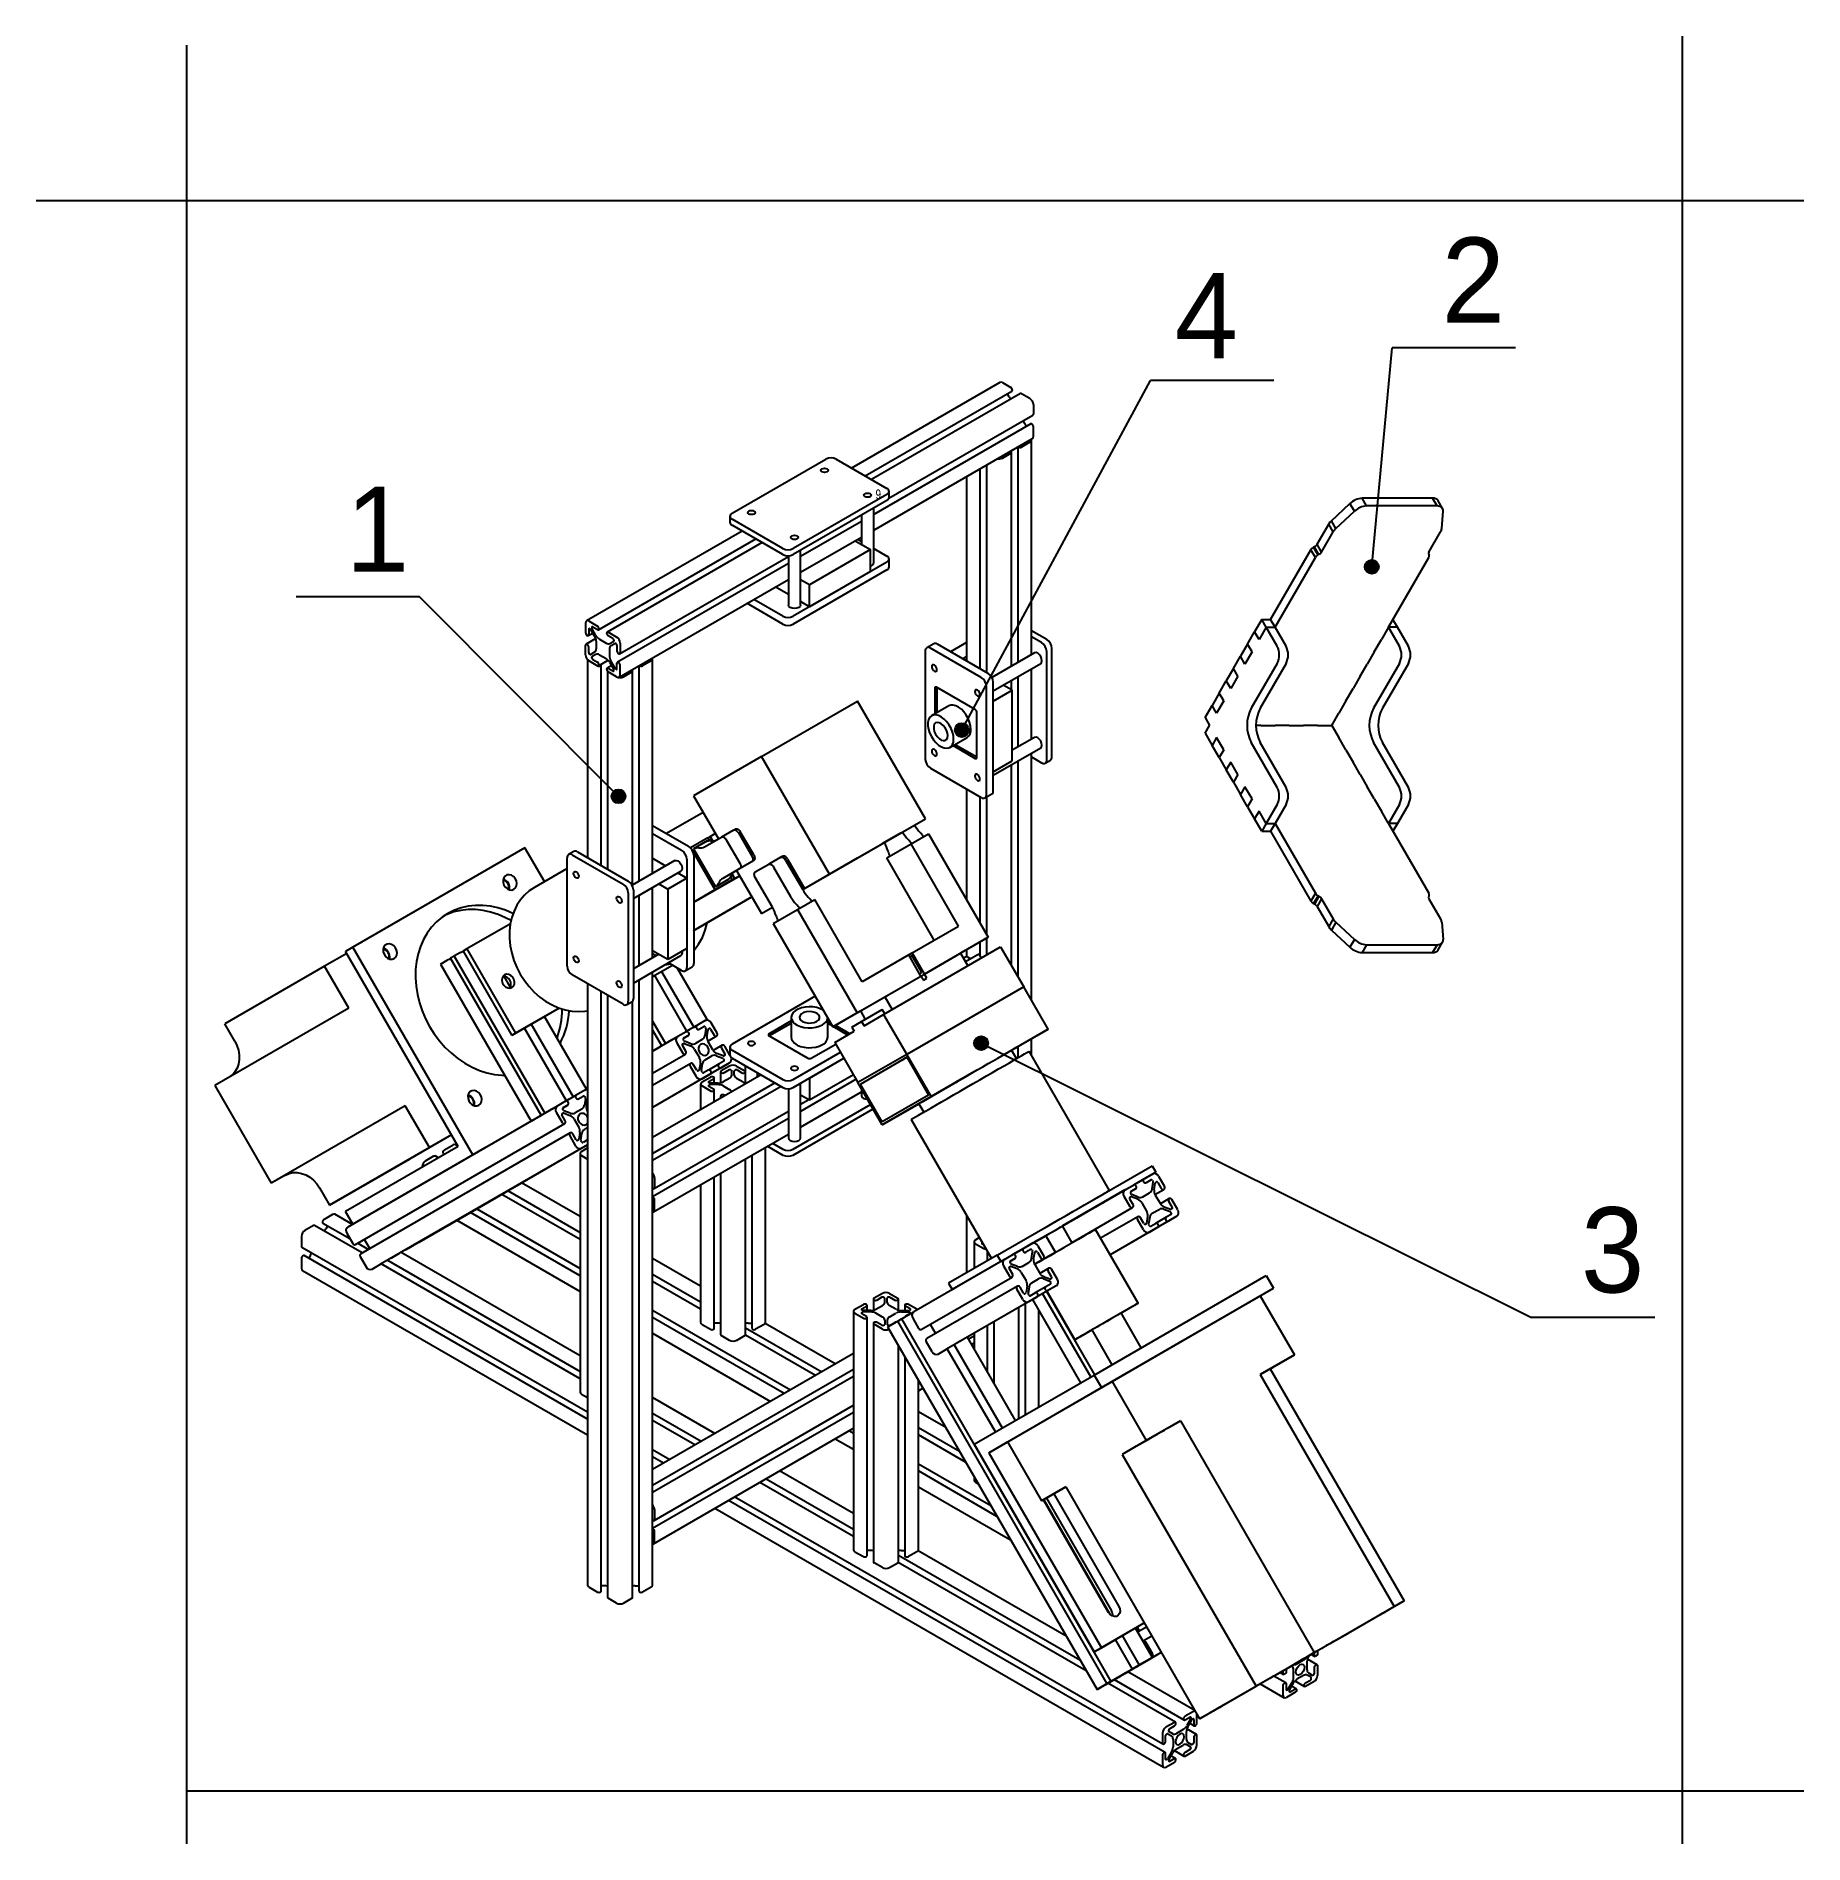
# Model space of a CAD drawing. Header units: millimetres. Extents: x 627 to 1353, y -24 to 719.
import ezdxf

# ---------------------------------------------------------------- set-up
doc = ezdxf.new("R2010")
doc.units = ezdxf.units.MM
doc.styles.add('SLDTEXTSTYLE5', font='TXT', dxfattribs={"width": 0.75})

msp = doc.modelspace()

# ---------------------------------------------------------------- texts
at = {"char_height": 35, "attachment_point": 1}
for s, insert in [('2', (1204.48, 636.11)), ('4', (1094.9, 621.55)), ('1', (754.49, 533.81)), ('3', (1261.69, 237.76))]:
    msp.add_mtext_dynamic_manual_height_columns(s, width=24.1832, gutter_width=17.5, heights=[0], dxfattribs=dict(at, insert=insert))
at = {"color": 7, "linetype": 'Continuous', "lineweight": 0, "insert": (973.17, 532.63), "char_height": 3.97, "attachment_point": 2, "style": 'SLDTEXTSTYLE5'}
msp.add_mtext('9', dxfattribs=at)

# ---------------------------------------------------------------- hatches: boundary and pattern name
h = msp.add_hatch(color=256)
h.dxf.hatch_style = 1
h.paths.add_polyline_path([(1178.65, 500.85, 1), (1172.94, 500.85, 1)])
h = msp.add_hatch(color=256)
h.dxf.hatch_style = 1
h.paths.add_polyline_path([(1010.35, 433.79, 1), (1004.64, 433.79, 1)])
h = msp.add_hatch(color=256)
h.dxf.hatch_style = 1
h.paths.add_polyline_path([(869.37, 406.56, 1), (863.66, 406.56, 1)])
h = msp.add_hatch(color=256)
h.dxf.hatch_style = 1
h.paths.add_polyline_path([(1018.23, 305.14, 1), (1012.52, 305.14, 1)])

# ---------------------------------------------------------------- linework, layer by layer
for p, q in [((689.14, 715.11), (689.14, -23.75)), ((1303.45, -23.75), (1303.45, 718.84)), ((1353.23, 651.16), (627.37, 651.16)), ((1175.79, 500.85), (1184.15, 590.83)), ((1234.83, 590.83), (1184.15, 590.83)), ((1007.49, 433.79), (1084.92, 577.42)), ((1135.6, 577.42), (1084.92, 577.42)), ((784.84, 488.53), (734.15, 488.53)), ((866.51, 406.56), (784.84, 488.53)), ((1015.38, 305.14), (1241.35, 192.47)), ((1292.04, 192.47), (1241.35, 192.47)), ((689.14, -2.02), (1353.23, -2.02))]:
    msp.add_line(p, q)
at = {"color": 7, "linetype": 'Continuous', "lineweight": 25}
for p, q in [((1023.12, 576.6), (962.19, 541.43)), ((967.78, 538.2), (1028.04, 572.99)), ((1031.52, 572.02), (970.36, 536.71)), ((1024.12, 576.5), (1027.59, 574.5)), ((1026.9, 570.64), (1026.16, 571.91)), ((1035.43, 569.97), (1031.97, 571.97)), ((1036.85, 567.52), (1036.85, 563.52)), ((1035.76, 559.61), (971.29, 522.39)), ((977.55, 528.99), (1036.66, 563.11)), ((1033.16, 559.8), (1033.89, 558.53)), ((1036.85, 554.46), (1036.85, 558.46)), ((971.29, 515.93), (1036.43, 553.54)), ((1030.43, 550.08), (1030.43, 461.46)), ((1035.43, 552.01), (1031.97, 550.01)), ((1036.02, 464.69), (1036.02, 552.82)), ((913.1, 522.82), (951.64, 545.07)), ((955.88, 545.07), (976.74, 533.03)), ((1017.56, 542.65), (1017.56, 457.49)), ((1024.12, 545.48), (1027.59, 547.48)), ((1027.85, 459.97), (1027.85, 547.84)), ((1009.39, 537.93), (1009.39, 462.21)), ((1014.98, 458.98), (1014.98, 541.16)), ((976.74, 530.58), (938.21, 508.33)), ((976.74, 528.13), (938.21, 505.88)), ((977.62, 529.36), (977.62, 531.81)), ((1173.67, 525.83), (1171.84, 529.01)), ((1200.79, 529.01), (1171.84, 529.01)), ((1202.63, 525.83), (1200.79, 529.01)), ((1204.92, 524.8), (1203.08, 527.98)), ((912.23, 521.6), (912.23, 519.15)), ((933.96, 508.33), (913.1, 520.38)), ((966.29, 522.1), (966.29, 510.08)), ((971.29, 502.51), (971.29, 524.98)), ((1159.26, 519.78), (1166.84, 526.86)), ((1161.1, 516.6), (1168.67, 523.68)), ((1168.67, 523.68), (1166.84, 526.86)), ((1202.63, 525.83), (1173.67, 525.83)), ((1204.54, 516.6), (1205.15, 523.68)), ((917.29, 515.51), (853.41, 478.63)), ((933.96, 505.88), (913.1, 517.93)), ((966.29, 519.5), (941.24, 505.04)), ((941.24, 498.59), (966.29, 513.05)), ((1153.35, 510.1), (1158.14, 518.39)), ((1155.19, 506.92), (1159.97, 515.21)), ((1159.97, 515.21), (1158.14, 518.39)), ((1161.1, 516.6), (1159.26, 519.78)), ((1199.28, 506.92), (1204.07, 515.21)), ((858.33, 475.02), (922.88, 512.28)), ((925.46, 510.79), (861.81, 474.05)), ((866.96, 465.14), (936.24, 505.14)), ((936.24, 505.38), (936.24, 485.16)), ((941.24, 485.16), (941.24, 507.63)), ((970.03, 507.92), (944.92, 493.43)), ((963.72, 511.56), (970.03, 507.92)), ((964.78, 512.18), (966.29, 511.3)), ((970.03, 498.94), (970.03, 507.92)), ((971.29, 508.42), (976.74, 505.27)), ((1134.28, 479.2), (1150.84, 507.87)), ((1152.68, 504.69), (1150.84, 507.87)), ((1152.3, 509.1), (1151.89, 508.87)), ((1153.73, 505.69), (1151.89, 508.87)), ((1154.13, 505.92), (1152.3, 509.1)), ((1155.19, 506.92), (1153.35, 510.1)), ((1154.13, 505.92), (1153.73, 505.69)), ((1199.32, 505.69), (1199.18, 505.93)), ((1199.18, 505.92), (1199.32, 505.69)), ((936.24, 502.15), (866.06, 461.64)), ((976.74, 502.82), (938.21, 480.57)), ((976.74, 499.55), (938.21, 477.31)), ((970.03, 498.94), (944.92, 484.45)), ((977.62, 500.78), (977.62, 504.04)), ((1136.12, 476.02), (1152.68, 504.69)), ((1182.66, 476.02), (1199.22, 504.69)), ((866.73, 455.57), (936.24, 495.7)), ((936.24, 489.46), (930.84, 492.58)), ((944.92, 493.43), (941.24, 495.56)), ((944.92, 484.45), (944.92, 493.43)), ((933.96, 477.31), (919.17, 485.85)), ((933.96, 480.57), (922, 487.48)), ((944.92, 484.45), (941.24, 486.58)), ((853, 477.72), (853, 473.72)), ((854.27, 475.25), (854.27, 472.98)), ((854.41, 478.53), (857.88, 476.53)), ((854.63, 475.46), (854.91, 475.29)), ((855.56, 476), (855.56, 475.66)), ((857.19, 472.67), (855.66, 475.32)), ((855.91, 476.2), (857.88, 475.06)), ((1130.61, 479.2), (1127.7, 474.16)), ((1132.45, 476.02), (1129.54, 470.98)), ((1132.45, 476.02), (1130.61, 479.2)), ((1130.61, 479.2), (1134.28, 479.2)), ((1132.45, 476.02), (1136.12, 476.02)), ((1136.94, 468.24), (1132.45, 476.02)), ((1136.12, 476.02), (1134.28, 479.2)), ((1140.61, 468.24), (1136.12, 476.02)), ((1182.66, 476.02), (1179.76, 470.98)), ((1186.34, 476.02), (1182.66, 476.02)), ((1187.15, 468.24), (1182.66, 476.02)), ((1186.34, 476.02), (1184.5, 479.2)), ((1184.5, 479.2), (1184.5, 479.2)), ((1190.83, 468.24), (1186.34, 476.02)), ((853, 464.65), (853, 468.65)), ((857.14, 471.35), (853.19, 469.07)), ((854.09, 472.57), (855.96, 473.65)), ((854.27, 465.65), (854.27, 467.92)), ((856.69, 472.38), (855.16, 475.03)), ((857.31, 470.29), (857.31, 467.1)), ((858.69, 471.08), (861.45, 469.49)), ((865.73, 472), (862.26, 474)), ((864.23, 471.4), (862.26, 472.53)), ((862.95, 469.34), (864.48, 470.23)), ((863.45, 468.48), (864.98, 469.36)), ((864.58, 470.79), (864.58, 470.46)), ((865.52, 469.17), (865.23, 469.34)), ((865.87, 468.56), (865.87, 466.29)), ((867.14, 469.55), (867.14, 465.55)), ((995.93, 469.27), (993.1, 467.63)), ((1018.29, 457.08), (997.43, 469.12)), ((1009.39, 469.73), (1002.88, 465.97)), ((1042.33, 470.95), (1036.02, 474.6)), ((1040.21, 469.73), (1036.02, 472.15)), ((1124.79, 469.12), (1121.89, 464.08)), ((1124.79, 469.12), (1127.7, 474.16)), ((1126.63, 465.94), (1124.79, 469.12)), ((1129.54, 470.98), (1127.7, 474.16)), ((1176.85, 465.94), (1179.76, 470.98)), ((853.83, 462.69), (853.83, 381.39)), ((854.41, 462.2), (857.88, 460.2)), ((854.63, 465.04), (854.91, 464.87)), ((856.69, 465.73), (855.16, 464.85)), ((855.56, 463.42), (855.56, 463.75)), ((857.19, 464.86), (855.66, 463.98)), ((855.91, 462.81), (857.88, 461.67)), ((858.33, 460.16), (862.29, 462.44)), ((858.69, 464.71), (861.45, 463.12)), ((859.42, 378.16), (859.42, 460.57)), ((862.83, 467.1), (862.83, 463.92)), ((862.95, 461.54), (864.48, 458.89)), ((863.45, 461.83), (864.98, 459.18)), ((865.87, 458.95), (865.87, 461.22)), ((867.14, 456.49), (867.14, 460.49)), ((879.87, 462.2), (876.41, 460.2)), ((880.46, 374.88), (880.46, 463.02)), ((992.48, 466.26), (992.48, 421.76)), ((1015.46, 455.44), (994.6, 467.48)), ((1007.88, 463.08), (1009.39, 463.95)), ((1037.37, 465.46), (1019.86, 455.36)), ((1020.41, 449.9), (1039.87, 461.13)), ((1042.33, 421.55), (1042.33, 466.06)), ((1044.45, 422.78), (1044.45, 467.28)), ((1118.98, 459.04), (1121.89, 464.08)), ((1123.72, 460.9), (1121.89, 464.08)), ((1126.63, 465.94), (1123.72, 460.9)), ((1136.94, 461.17), (1126.32, 442.78)), ((1140.61, 461.17), (1130, 442.78)), ((1171.03, 455.86), (1173.94, 460.9)), ((1176.85, 465.94), (1173.94, 460.9)), ((1187.15, 461.17), (1176.54, 442.78)), ((1190.83, 461.17), (1180.22, 442.78)), ((863.69, 460.27), (861.81, 459.19)), ((862, 457.89), (862, 376.67)), ((864.23, 458.01), (862.26, 459.14)), ((865.73, 455.67), (862.26, 457.67)), ((864.58, 458.21), (864.58, 458.54)), ((865.52, 458.75), (865.23, 458.92)), ((868.56, 455.67), (872.02, 457.67)), ((872.29, 370.17), (872.29, 458.04)), ((874.87, 460.27), (874.87, 371.66)), ((1020.41, 408.9), (1020.41, 453.4)), ((1027.85, 450.33), (1027.85, 454.2)), ((1030.43, 455.69), (1030.43, 426.76)), ((1036.02, 429.98), (1036.02, 458.91)), ((1113.16, 448.97), (1116.07, 454.01)), ((1118.98, 459.04), (1116.07, 454.01)), ((1117.91, 450.82), (1116.07, 454.01)), ((1120.81, 455.86), (1117.91, 450.82)), ((1120.81, 455.86), (1118.98, 459.04)), ((1171.03, 455.86), (1168.12, 450.82)), ((925.2, 422.89), (964.65, 445.67)), ((992.55, 397.35), (964.65, 445.67)), ((996.37, 450.95), (996.37, 440.42)), ((1012.98, 442.17), (997.07, 451.36)), ((997.21, 451.28), (997.21, 440.91)), ((1017.58, 407.27), (1017.58, 451.77)), ((1020.41, 445.64), (1028.19, 450.13)), ((1020.41, 416.66), (1020.41, 445.64)), ((1028.19, 450.13), (1024.5, 452.26)), ((1028.19, 421.15), (1028.19, 450.13)), ((1113.16, 448.97), (1110.25, 443.93)), ((1115, 445.79), (1112.09, 440.75)), ((1115, 445.79), (1113.16, 448.97)), ((1165.21, 445.79), (1162.31, 440.75)), ((1165.21, 445.79), (1168.12, 450.82)), ((1002.13, 443.75), (995.06, 439.67)), ((1013.69, 422.58), (1013.69, 440.95)), ((1107.34, 438.89), (1110.25, 443.93)), ((1107.34, 438.89), (1109.18, 435.71)), ((1112.09, 440.75), (1110.25, 443.93)), ((1159.4, 435.71), (1162.31, 440.75)), ((1002.56, 426.68), (1009.63, 430.76)), ((1037.37, 430.76), (1028.19, 425.46)), ((1107.34, 432.53), (1109.18, 435.71)), ((1107.34, 432.53), (1110.25, 427.49)), ((1130.31, 435.71), (1128.31, 435.71)), ((1130.31, 435.71), (1136.13, 435.71)), ((1141.94, 435.71), (1136.13, 435.71)), ((1141.94, 435.71), (1147.76, 435.71)), ((1153.58, 435.71), (1147.76, 435.71)), ((1153.58, 435.71), (1159.4, 435.71)), ((1159.4, 435.71), (1162.31, 430.67)), ((1003.87, 427.43), (1012.98, 422.17)), ((1004.71, 427.92), (1013.69, 422.74)), ((1020.41, 415.2), (1039.87, 426.43)), ((1036.02, 322.9), (1036.02, 424.21)), ((1112.09, 430.67), (1110.25, 427.49)), ((1113.16, 422.45), (1110.25, 427.49)), ((1115, 425.63), (1112.09, 430.67)), ((1115, 425.63), (1113.16, 422.45)), ((1136.94, 410.25), (1126.32, 428.64)), ((1140.61, 410.25), (1130, 428.64)), ((1165.21, 425.63), (1162.31, 430.67)), ((1165.21, 425.63), (1168.12, 420.6)), ((1187.15, 410.25), (1176.54, 428.64)), ((1190.83, 410.25), (1180.22, 428.64)), ((925.2, 422.89), (897.3, 406.78)), ((953.1, 374.57), (925.2, 422.89)), ((994.6, 418.08), (1015.46, 406.04)), ((1020.41, 416.66), (1028.19, 421.15)), ((1027.85, 337.05), (1027.85, 419.49)), ((1030.43, 420.99), (1030.43, 332.58)), ((1036.02, 422.75), (1040.21, 420.33)), ((1041.71, 420.18), (1043.83, 421.4)), ((1113.16, 422.45), (1116.07, 417.41)), ((1117.91, 420.6), (1116.07, 417.41)), ((1118.98, 412.38), (1116.07, 417.41)), ((1120.81, 415.56), (1117.91, 420.6)), ((1171.03, 415.56), (1168.12, 420.6)), ((1009.39, 409.54), (1009.39, 364)), ((1120.81, 415.56), (1118.98, 412.38)), ((1118.98, 412.38), (1121.89, 407.34)), ((1123.72, 410.52), (1121.89, 407.34)), ((1126.63, 405.48), (1123.72, 410.52)), ((1171.03, 415.56), (1173.94, 410.52)), ((1176.85, 405.48), (1173.94, 410.52)), ((897.3, 406.78), (907.5, 389.12)), ((1014.98, 354.33), (1014.98, 406.32)), ((1016.96, 405.89), (1019.79, 407.53)), ((1017.56, 406.24), (1017.56, 349.85)), ((1124.79, 402.3), (1121.89, 407.34)), ((1126.63, 405.48), (1124.79, 402.3)), ((1124.79, 402.3), (1127.7, 397.26)), ((1136.94, 403.18), (1132.45, 395.4)), ((1140.61, 403.18), (1136.12, 395.4)), ((1176.85, 405.48), (1179.76, 400.44)), ((1187.15, 403.18), (1182.66, 395.4)), ((1190.83, 403.18), (1186.34, 395.4)), ((880.46, 394.59), (895.25, 386.05)), ((901.25, 399.94), (886.22, 391.26)), ((953.1, 374.57), (992.55, 397.35)), ((964.65, 381.24), (992.55, 397.35)), ((988.08, 394.76), (988.08, 394.77)), ((1129.54, 400.44), (1127.7, 397.26)), ((1130.61, 392.22), (1127.7, 397.26)), ((1132.45, 395.4), (1129.54, 400.44)), ((1132.45, 395.4), (1130.61, 392.22)), ((1132.45, 395.4), (1136.12, 395.4)), ((1136.12, 395.4), (1134.28, 392.22)), ((1136.12, 395.4), (1152.68, 366.73)), ((1182.66, 395.4), (1179.76, 400.44)), ((1186.34, 395.4), (1182.66, 395.4)), ((1182.66, 395.4), (1199.22, 366.73)), ((1186.34, 395.4), (1184.5, 392.22)), ((880.46, 391.32), (892.42, 384.41)), ((903.18, 389.51), (896.1, 385.43)), ((902.97, 388.23), (897.31, 384.97)), ((902.16, 387.77), (897.31, 384.97)), ((901.77, 385.81), (908.77, 389.85)), ((902.16, 387.77), (902.97, 388.23)), ((903.03, 388.12), (902.97, 388.23)), ((903.18, 389.51), (904.18, 390.09)), ((903.91, 388.24), (903.18, 389.51)), ((904.18, 388.93), (903.68, 388.64)), ((904.18, 388.93), (903.68, 388.64)), ((904.18, 390.09), (906.25, 391.28)), ((904.18, 390.09), (905.26, 388.21)), ((904.6, 388.2), (904.18, 388.93)), ((913.72, 392.71), (908.77, 389.85)), ((910.77, 388.7), (916.27, 379.17)), ((914.5, 393.16), (913.72, 392.71)), ((915.72, 391.55), (921.22, 382.03)), ((922, 382.48), (916.5, 392)), ((982.35, 391.46), (974.85, 387.13)), ((974.85, 387.13), (975.63, 387.58)), ((975.63, 387.58), (983.13, 391.91)), ((976.67, 381.25), (986.67, 387.02)), ((982.35, 391.46), (983.13, 391.91)), ((983.13, 391.91), (983.13, 391.91)), ((986.67, 387.02), (993.74, 391.11)), ((1006.17, 353.25), (986.67, 387.02)), ((993.74, 391.11), (1018.24, 348.67)), ((1130.61, 392.22), (1134.28, 392.22)), ((1134.28, 392.22), (1150.84, 363.55)), ((1184.5, 392.22), (1184.5, 392.22)), ((828.08, 385.39), (757.37, 344.57)), ((836.08, 371.54), (828.08, 385.39)), ((845.4, 336.85), (845.4, 381.35)), ((848.14, 383.95), (846.02, 382.73)), ((847.52, 382.58), (868.38, 370.54)), ((849.64, 383.8), (870.5, 371.76)), ((853.83, 381.79), (853.48, 381.59)), ((889.58, 380.15), (872.08, 370.04)), ((880.46, 381.12), (885.86, 378)), ((894.54, 380.74), (894.54, 336.24)), ((896.1, 385.43), (896.06, 385.4)), ((896.1, 385.43), (896.24, 385.2)), ((897.13, 383.65), (906.1, 368.11)), ((897.31, 384.97), (906.31, 369.38)), ((897.37, 382.37), (897.37, 337.87)), ((921.22, 379.72), (914.22, 375.68)), ((922, 380.17), (915, 376.13)), ((933.12, 381.51), (928.17, 378.65)), ((933.12, 381.51), (933.9, 381.96)), ((935.12, 380.36), (942.12, 368.23)), ((935.9, 380.8), (942.9, 368.68)), ((942.12, 368.23), (964.65, 381.24)), ((996.17, 347.48), (976.67, 381.25)), ((845.4, 376.93), (831.97, 369.17)), ((872.62, 364.59), (892.08, 375.82)), ((894.54, 372.98), (886.76, 368.49)), ((890.86, 375.11), (894.54, 372.98)), ((894.54, 372.98), (894.54, 344)), ((897.37, 363.06), (916.25, 373.96)), ((897.37, 363.06), (913.18, 372.19)), ((912.77, 371.95), (897.37, 363.06)), ((906.1, 368.11), (913.18, 372.19)), ((906.31, 369.38), (911.97, 372.65)), ((907.77, 369.06), (912.77, 371.95)), ((916.25, 373.96), (909.18, 369.88)), ((909.18, 369.88), (914.18, 372.76)), ((916.27, 376.86), (909.27, 372.82)), ((911.97, 372.65), (911.9, 372.76)), ((913.18, 372.19), (912.44, 373.46)), ((912.68, 373.05), (913.18, 373.34)), ((913.18, 373.34), (912.76, 374.07)), ((912.77, 371.95), (912.77, 371.95)), ((913.1, 374.64), (914.18, 372.76)), ((914.18, 372.76), (916.25, 373.96)), ((915, 376.13), (914.22, 375.68)), ((915, 376.13), (925.2, 358.46)), ((922.67, 375.48), (928.17, 378.65)), ((929.67, 361.04), (922.67, 373.17)), ((930.17, 377.5), (937.17, 365.37)), ((942.12, 368.23), (953.1, 374.57)), ((870.5, 366.86), (870.5, 322.36)), ((872.62, 368.09), (872.62, 323.58)), ((874.87, 365.88), (874.87, 336.95)), ((880.46, 340.18), (880.46, 369.11)), ((883.08, 370.62), (886.76, 368.49)), ((886.76, 368.49), (886.76, 339.51)), ((897.37, 363.06), (907.77, 369.06)), ((906.1, 368.11), (897.37, 363.06)), ((897.37, 351.51), (921.25, 365.3)), ((921.25, 365.29), (897.37, 351.51)), ((906.77, 368.48), (908.18, 369.3)), ((906.77, 368.48), (907.77, 369.06)), ((908.18, 369.3), (909.18, 369.88)), ((908.18, 369.3), (908.18, 369.3)), ((909.18, 369.88), (909.18, 369.88)), ((915.02, 361.69), (921.25, 365.29)), ((940, 360.08), (947.08, 364.17)), ((942.12, 368.23), (942.9, 368.68)), ((942.12, 368.23), (942.9, 368.68)), ((966.58, 330.39), (947.08, 364.17)), ((1152.68, 366.73), (1150.84, 363.55)), ((1153.73, 365.73), (1151.89, 362.55)), ((1154.13, 365.5), (1152.3, 362.32)), ((1155.19, 364.5), (1153.35, 361.32)), ((1154.13, 365.5), (1153.73, 365.73)), ((1155.19, 364.5), (1159.97, 356.21)), ((1199.18, 365.5), (1199.32, 365.73)), ((1199.32, 365.73), (1199.18, 365.49)), ((1199.28, 364.5), (1204.07, 356.21)), ((915.02, 361.69), (897.37, 351.51)), ((925.2, 358.46), (929.67, 361.04)), ((925.2, 358.46), (929.67, 361.04)), ((930, 354.31), (940, 360.08)), ((940, 360.08), (964.5, 317.65)), ((1152.3, 362.32), (1151.89, 362.55)), ((1153.35, 361.32), (1158.14, 353.03)), ((822.12, 354.25), (804.15, 343.88)), ((897.37, 351.42), (897.46, 351.56)), ((930, 354.31), (954.5, 311.87)), ((987.08, 342.23), (1006.17, 353.25)), ((1159.97, 356.21), (1158.14, 353.03)), ((1161.1, 354.82), (1159.26, 351.64)), ((1159.26, 351.64), (1166.84, 344.56)), ((1161.1, 354.82), (1168.67, 347.74)), ((1204.54, 354.82), (1205.15, 347.74)), ((754.87, 341.97), (745.82, 336.75)), ((757.37, 344.57), (754.37, 342.84)), ((800.62, 262.73), (754.37, 342.84)), ((806.62, 259.27), (757.37, 344.57)), ((801.65, 342.43), (799.2, 341.02)), ((804.15, 343.88), (802.65, 343.01)), ((802.65, 343.01), (822.65, 308.37)), ((804.15, 343.88), (824.15, 309.23)), ((883.03, 341.66), (872.62, 335.66)), ((886.76, 339.51), (880.46, 343.15)), ((881.97, 341.05), (880.46, 341.92)), ((880.61, 341.83), (880.46, 341.75)), ((880.61, 341.83), (880.46, 341.74)), ((880.61, 341.83), (880.46, 341.75)), ((894.54, 344), (886.76, 339.51)), ((975.33, 316.97), (1023.42, 344.73)), ((985.67, 341.41), (987.08, 342.23)), ((992.08, 333.57), (987.08, 342.23)), ((1018.24, 348.67), (992.08, 333.57)), ((992.08, 333.57), (1006.93, 342.14)), ((1008.24, 342.9), (1006.93, 342.14)), ((1006.93, 342.14), (1009.93, 336.94)), ((1008.24, 342.9), (1018.24, 348.67)), ((1008.93, 338.68), (1014.42, 341.84)), ((1009.39, 343.56), (1009.39, 340.64)), ((1014.42, 341.84), (1015.42, 340.11)), ((1014.98, 340.87), (1014.98, 346.79)), ((1017.56, 348.28), (1017.56, 341.35)), ((1023.42, 344.73), (1032.92, 328.28)), ((1168.67, 347.74), (1166.84, 344.56)), ((1173.67, 345.59), (1171.84, 342.41)), ((1171.84, 342.41), (1200.79, 342.41)), ((1173.67, 345.59), (1202.63, 345.59)), ((1202.63, 345.59), (1200.79, 342.41)), ((1203.08, 343.44), (1204.92, 346.62)), ((745.82, 336.75), (704.82, 313.07)), ((755.72, 319.6), (745.82, 336.75)), ((793.65, 337.81), (793.34, 337.63)), ((793.34, 337.63), (830.59, 273.11)), ((793.65, 337.81), (796.1, 339.23)), ((799.06, 340.93), (797.52, 340.04)), ((834.77, 275.53), (797.52, 340.04)), ((799.06, 340.93), (836.31, 276.42)), ((872.62, 329.88), (892.08, 341.12)), ((880.46, 332.5), (888.61, 337.21)), ((880.46, 82.51), (880.46, 334.41)), ((884.18, 334.66), (897.44, 311.7)), ((892.42, 335.01), (886.97, 338.16)), ((902.86, 314.84), (890.61, 336.06)), ((893.92, 334.87), (896.75, 336.5)), ((985.67, 341.41), (966.58, 330.39)), ((990.67, 332.75), (985.67, 341.41)), ((987.08, 341.07), (986.17, 340.55)), ((987.08, 341.07), (986.17, 340.54)), ((991.08, 334.15), (987.08, 341.07)), ((1008.98, 340.54), (1008.13, 340.06)), ((1009.98, 340.45), (1010.99, 339.86)), ((819.35, 332.64), (822.02, 328.01)), ((868.38, 321.14), (847.52, 333.18)), ((853.83, 329.54), (853.83, 82.51)), ((874.87, 331.18), (874.87, 80.06)), ((894.61, 310.07), (881.36, 333.02)), ((964.5, 317.65), (990.67, 332.75)), ((975.82, 324.18), (990.67, 332.75)), ((1032.92, 328.28), (984.83, 300.52)), ((990.17, 333.62), (991.08, 334.15)), ((990.67, 332.75), (992.08, 333.57)), ((991.67, 331.02), (990.67, 332.75)), ((991.67, 331.02), (993.08, 331.84)), ((993.08, 331.84), (992.08, 333.57)), ((1042.92, 310.95), (1032.92, 328.28)), ((755.72, 319.6), (700.72, 287.84)), ((842.12, 319.6), (822.65, 308.37)), ((842.12, 319.6), (824.15, 309.23)), ((859.42, 80.06), (859.42, 326.31)), ((862, 324.82), (862, 77.53)), ((869.88, 320.99), (872, 322.21)), ((872.29, 77.53), (872.29, 322.45)), ((947.25, 324.44), (913.1, 304.73)), ((965.82, 318.4), (975.82, 324.18)), ((975.82, 324.18), (978.82, 318.98)), ((708.92, 305.97), (704.82, 313.07)), ((830.69, 313.01), (847.94, 283.13)), ((853.36, 286.26), (836.11, 316.14)), ((880.46, 314.26), (885.81, 304.99)), ((898.67, 312.41), (894.31, 309.9)), ((902.13, 314.41), (898.67, 312.41)), ((899.57, 310.85), (901.53, 311.99)), ((902.54, 314.65), (902.15, 314.42)), ((906.99, 309.25), (904.54, 313.5)), ((937.42, 314.28), (928.31, 309.02)), ((937.42, 313.3), (928.45, 308.12)), ((937.42, 315.79), (937.42, 307.63)), ((952.42, 307.63), (952.42, 315.48)), ((953.46, 313.68), (952.42, 314.28)), ((954.31, 312.21), (952.42, 313.3)), ((954.5, 311.87), (965.82, 318.4)), ((964.5, 317.65), (954.5, 311.87)), ((960.7, 308.52), (954.7, 311.99)), ((961.54, 309.02), (955.55, 312.48)), ((962.33, 311.77), (966.33, 314.08)), ((965.82, 318.4), (967.82, 314.94)), ((966.33, 314.08), (974.82, 318.98)), ((966.33, 314.08), (967.33, 312.35)), ((967.33, 312.35), (975.33, 316.97)), ((975.82, 317.25), (974.82, 318.98)), ((975.33, 316.97), (984.83, 300.52)), ((824.15, 309.23), (822.65, 308.37)), ((845.11, 281.5), (827.86, 311.38)), ((884.27, 304.1), (880.46, 310.7)), ((890.82, 307.88), (880.46, 301.9)), ((888.4, 306.49), (885.95, 305.07)), ((888.62, 306.61), (887.22, 305.81)), ((890.4, 305.33), (892.85, 301.09)), ((894.28, 309.88), (890.82, 307.88)), ((892.84, 304.87), (893.12, 305.04)), ((893.31, 306.2), (893.11, 306.55)), ((895.18, 308.32), (893.2, 307.18)), ((893.21, 307.19), (895.18, 308.32)), ((893.45, 305.05), (896.06, 304.06)), ((896.2, 304.96), (893.59, 305.95)), ((894.8, 310.18), (894.3, 309.89)), ((900.9, 306.66), (898.14, 305.07)), ((902.41, 311.04), (901.96, 308.29)), ((902.14, 311.76), (902.34, 311.41)), ((902.82, 307.96), (903.26, 310.72)), ((903.14, 305.99), (906.81, 308.11)), ((905.21, 302.39), (903.26, 305.77)), ((903.44, 310.99), (903.73, 311.16)), ((904.33, 310.93), (905.72, 308.52)), ((928.31, 308.2), (944.22, 299.01)), ((945.63, 299.01), (955.68, 304.82)), ((955.33, 305.42), (963.33, 310.04)), ((955.33, 305.42), (964.83, 288.97)), ((962.33, 311.77), (963.33, 310.04)), ((1042.92, 310.95), (1025.35, 300.82)), ((1027.93, 302.3), (1042.92, 310.95)), ((1036.02, 300.28), (1036.02, 306.97)), ((880.46, 301.9), (882.85, 303.28)), ((880.46, 292.89), (893.94, 300.68)), ((912.13, 297.09), (880.46, 278.8)), ((882.73, 303.21), (884.12, 304.02)), ((894.12, 301.82), (892.73, 304.23)), ((897.74, 302.58), (899.69, 299.21)), ((902.04, 298.31), (904.8, 299.91)), ((909.01, 304.3), (905.34, 302.18)), ((906.74, 300.01), (909.35, 299.02)), ((909.5, 299.92), (906.89, 300.91)), ((909.73, 297.79), (907.77, 296.65)), ((908.67, 295.09), (912.13, 297.09)), ((908.82, 303.15), (910.21, 300.74)), ((909.63, 298.77), (909.84, 298.42)), ((910.11, 300.1), (909.82, 299.94)), ((912.23, 300.19), (910.09, 303.88)), ((912.23, 303.5), (912.23, 300.24)), ((913.1, 302.28), (933.96, 290.24)), ((913.1, 299.01), (933.96, 286.97)), ((938.21, 290.24), (957.63, 301.45)), ((938.21, 286.97), (959.04, 299)), ((944.92, 290.85), (959.04, 299)), ((984.83, 300.52), (964.83, 288.97)), ((965.83, 288.39), (984.83, 299.36)), ((965.83, 288.39), (984.83, 299.36)), ((994.83, 283.2), (984.83, 300.52)), ((984.83, 299.36), (993.83, 283.77)), ((1029.93, 298.84), (1027.93, 302.3)), ((1030.43, 303.75), (1030.43, 299.13)), ((1068.12, 244.68), (1035.12, 301.84)), ((896.14, 296.87), (880.46, 287.81)), ((904.28, 292.56), (880.46, 278.8)), ((925.07, 292.11), (880.46, 266.35)), ((895.95, 295.72), (898.4, 291.48)), ((898.62, 294.05), (897.22, 296.45)), ((899.51, 293.98), (899.22, 293.82)), ((900.13, 297.01), (899.68, 294.25)), ((900.54, 293.93), (900.98, 296.69)), ((900.81, 293.21), (900.61, 293.56)), ((900.82, 290.56), (904.28, 292.56)), ((900.82, 289.24), (904.28, 291.24)), ((903.38, 294.12), (901.41, 292.98)), ((907.77, 296.65), (903.41, 294.13)), ((903.59, 289.37), (905.55, 290.5)), ((905.82, 288.71), (905.82, 290.87)), ((908.4, 293.4), (908.4, 288.83)), ((912.13, 295.77), (908.67, 293.77)), ((912.17, 290.81), (909.41, 289.22)), ((911.9, 294.17), (909.94, 293.03)), ((912.61, 294.17), (912.9, 294)), ((913.04, 292.03), (913.04, 293.8)), ((914.04, 292.03), (914.04, 293.8)), ((914.48, 294.17), (914.19, 294)), ((914.92, 290.81), (917.68, 289.22)), ((914.96, 295.77), (918.42, 293.77)), ((915.18, 294.17), (917.15, 293.03)), ((918.56, 293.67), (918.42, 293.77)), ((918.56, 295.86), (918.56, 288.35)), ((923.56, 291.23), (923.56, 292.98)), ((964.05, 290.32), (941.24, 277.14)), ((944.92, 281.87), (962.93, 292.26)), ((944.92, 290.85), (944.92, 281.87)), ((1012.39, 293.33), (994.83, 283.2)), ((700.72, 287.84), (723.92, 247.65)), ((849.17, 283.84), (844.81, 281.32)), ((852.63, 285.84), (849.17, 283.84)), ((850.07, 282.28), (852.03, 283.41)), ((852.91, 282.47), (852.47, 279.71)), ((852.64, 283.19), (852.84, 282.84)), ((853.05, 286.08), (852.65, 285.85)), ((853.83, 286.52), (852.73, 285.89)), ((853.83, 286.52), (852.75, 285.9)), ((880.46, 259.9), (930.66, 288.88)), ((933.24, 287.39), (880.46, 256.92)), ((900.23, 288.42), (900.23, 277.77)), ((900.82, 287.6), (904.28, 285.6)), ((903.59, 288.96), (903.87, 288.79)), ((903.59, 287.88), (903.87, 288.05)), ((903.59, 287.47), (905.55, 286.34)), ((907.29, 288.71), (904.23, 288.71)), ((907.29, 288.13), (904.23, 288.13)), ((905.82, 280.99), (905.82, 285.97)), ((908.4, 283.44), (908.4, 282.48)), ((909.04, 282.85), (908.67, 283.07)), ((909.41, 287.62), (912.17, 286.03)), ((910.32, 283.59), (909.94, 283.81)), ((936.24, 286.47), (936.24, 266.25)), ((941.24, 266.25), (941.24, 288.72)), ((941.24, 270.69), (966.29, 285.15)), ((941.24, 284), (944.92, 281.87)), ((974.83, 271.65), (964.83, 288.97)), ((974.83, 272.8), (965.83, 288.39)), ((966.29, 286.45), (966.29, 283.6)), ((993.83, 283.77), (974.83, 272.8)), ((994.83, 283.2), (974.83, 271.65)), ((778.92, 279.41), (723.92, 247.65)), ((841.32, 279.31), (755.32, 229.64)), ((788.82, 262.27), (778.92, 279.41)), ((833.24, 274.64), (834.63, 275.44)), ((838.9, 277.91), (836.45, 276.5)), ((839.12, 278.04), (837.73, 277.23)), ((840.9, 276.76), (843.35, 272.52)), ((844.78, 281.31), (841.32, 279.31)), ((844.63, 273.25), (843.24, 275.66)), ((843.34, 276.3), (843.63, 276.46)), ((843.82, 277.63), (843.61, 277.98)), ((845.68, 279.75), (843.7, 278.61)), ((843.72, 278.61), (845.68, 279.75)), ((843.95, 276.48), (846.56, 275.49)), ((846.71, 276.39), (844.1, 277.38)), ((845.3, 281.61), (844.8, 281.32)), ((851.4, 278.09), (848.65, 276.49)), ((853.32, 279.39), (853.77, 282.15)), ((853.64, 277.41), (853.83, 277.52)), ((853.64, 277.41), (853.83, 277.52)), ((853.83, 277.07), (853.76, 277.19)), ((881.1, 245.41), (936.24, 277.24)), ((938.21, 261.66), (970, 280.01)), ((938.21, 259.21), (971.06, 278.18)), ((941.24, 280.13), (944.59, 282.06)), ((974.83, 271.65), (989.82, 280.3)), ((989.82, 280.3), (991.82, 276.84)), ((797.87, 267.49), (747.82, 238.59)), ((758.44, 222.44), (844.44, 272.1)), ((846.64, 268.29), (760.64, 218.63)), ((797.87, 267.49), (780.63, 257.53)), ((797.87, 267.5), (788.82, 262.27)), ((797.87, 267.49), (788.82, 262.27)), ((830.9, 273.29), (833.35, 274.71)), ((849.12, 265.47), (847.73, 267.88)), ((848.24, 274.01), (850.19, 270.63)), ((850.63, 268.44), (850.18, 265.68)), ((851.04, 265.36), (851.49, 268.11)), ((852.55, 269.74), (853.83, 270.48)), ((936.24, 274.26), (880.46, 242.06)), ((880.87, 235.84), (936.24, 267.81)), ((986.63, 273.84), (1019.62, 216.68)), ((800.62, 262.73), (754.37, 236.03)), ((853.83, 263.44), (768.78, 214.32)), ((853.83, 263.43), (776.63, 218.86)), ((795.09, 261.35), (798.55, 263.35)), ((800.53, 262.88), (799.55, 263.45)), ((811.57, 262.13), (806.62, 259.27)), ((853.83, 263.43), (818.28, 242.9)), ((853.83, 263.42), (826.13, 247.43)), ((846.45, 267.15), (848.9, 262.9)), ((850.01, 265.41), (849.72, 265.24)), ((851.31, 264.64), (851.11, 264.99)), ((851.32, 261.99), (853.83, 263.44)), ((851.32, 260.66), (853.83, 262.11)), ((853.83, 265.51), (851.92, 264.41)), ((926.86, 190.43), (926.86, 262.39)), ((927.66, 262.85), (933.96, 259.21)), ((929.78, 264.08), (933.96, 261.66)), ((747.82, 238.59), (780.63, 257.53)), ((806.62, 259.27), (757.37, 230.83)), ((785.83, 254.19), (785.83, 254.37)), ((787.24, 256.82), (790.7, 258.82)), ((792.54, 258.07), (791.15, 258.86)), ((794.64, 259.83), (795.12, 259.56)), ((850.73, 259.85), (850.73, 161.86)), ((851.32, 259.03), (853.83, 257.58)), ((918.69, 185.45), (918.69, 257.67)), ((921.27, 259.17), (921.27, 187.99)), ((1022.05, 218.08), (1085.69, 254.82)), ((1085.69, 254.82), (1087.19, 252.23)), ((729.72, 251), (723.92, 247.65)), ((743.72, 245.69), (747.82, 238.59)), ((822.4, 245.28), (819.95, 243.86)), ((822.4, 245.28), (822.48, 245.33)), ((822.64, 245.42), (822.67, 245.43)), ((822.67, 245.43), (826.13, 247.43)), ((850.73, 233.9), (826.72, 247.77)), ((881.28, 249.82), (881.28, 245.82)), ((900.23, 247.02), (900.23, 190.43)), ((905.82, 187.99), (905.82, 250.24)), ((908.4, 251.74), (908.4, 185.45)), ((1023.55, 215.49), (1087.19, 252.23)), ((1074.47, 244.88), (1077.93, 246.88)), ((1078.83, 245.32), (1076.85, 244.18)), ((1076.86, 244.18), (1078.83, 245.32)), ((1082.32, 249.41), (1077.96, 246.89)), ((1085.78, 251.41), (1082.32, 249.41)), ((1085.18, 248.98), (1083.22, 247.85)), ((1085.61, 245.28), (1086.06, 248.04)), ((1085.79, 248.76), (1085.99, 248.41)), ((1087.19, 252.23), (1085.8, 251.42)), ((1086.47, 244.96), (1086.91, 247.72)), ((1086.79, 242.98), (1090.46, 245.1)), ((1087.38, 248.15), (1087.09, 247.99)), ((1087.98, 247.92), (1089.37, 245.51)), ((1088.19, 250.49), (1090.64, 246.25)), ((779.05, 220.25), (814.4, 240.66)), ((784.6, 223.45), (819.95, 243.86)), ((814.4, 240.66), (816.85, 242.07)), ((814.78, 240.88), (814.82, 240.9)), ((814.82, 240.9), (818.28, 242.9)), ((816.85, 242.07), (816.87, 242.08)), ((850.73, 224.47), (818.54, 243.05)), ((821.13, 244.54), (850.73, 227.45)), ((881.28, 236.76), (881.28, 240.76)), ((1074.47, 244.88), (1048.84, 230.08)), ((1052.74, 223.32), (1077.59, 237.67)), ((1074.05, 242.33), (1076.5, 238.09)), ((1076.38, 241.23), (1077.77, 238.82)), ((1076.49, 241.87), (1076.77, 242.03)), ((1076.76, 243.55), (1076.96, 243.2)), ((1079.71, 241.06), (1077.1, 242.05)), ((1079.85, 241.96), (1077.24, 242.95)), ((1081.39, 239.58), (1083.34, 236.2)), ((1081.79, 242.06), (1084.55, 243.66)), ((1086.91, 242.76), (1088.86, 239.39)), ((1092.66, 241.29), (1088.99, 239.17)), ((1090.54, 237.91), (1093.15, 236.92)), ((1093.86, 237.74), (1092.47, 240.15)), ((1096.19, 236.64), (1093.74, 240.88)), ((741.21, 230.24), (737.74, 228.24)), ((761.25, 218.98), (741.66, 230.29)), ((745.14, 231.26), (756.18, 224.89)), ((749.06, 234.77), (745.59, 232.77)), ((757.22, 230.74), (750.06, 234.87)), ((757.37, 230.83), (754.37, 236.03)), ((762.32, 233.69), (757.37, 230.83)), ((800.09, 232.39), (850.73, 203.16)), ((850.73, 209.61), (805.67, 235.62)), ((808.26, 237.11), (850.73, 212.59)), ((1009.39, 234.4), (1009.39, 210.77)), ((1048.84, 230.08), (1054.47, 233.33)), ((1079.79, 233.86), (1064.47, 225.01)), ((1095.78, 234.09), (1068.37, 218.26)), ((1082.05, 228.47), (1079.6, 232.72)), ((1082.27, 231.04), (1080.87, 233.45)), ((1082.87, 230.81), (1083.16, 230.98)), ((1083.78, 234.01), (1083.33, 231.25)), ((1084.63, 233.68), (1084.19, 230.93)), ((1084.46, 230.21), (1084.26, 230.56)), ((1085.06, 229.98), (1087.03, 231.12)), ((1085.69, 235.31), (1088.45, 236.9)), ((1091.42, 233.65), (1087.06, 231.13)), ((1090.39, 237.01), (1093, 236.02)), ((1093.38, 234.78), (1091.42, 233.65)), ((1095.78, 234.09), (1092.32, 232.09)), ((1093.49, 235.42), (1093.28, 235.77)), ((1093.76, 237.1), (1093.47, 236.93)), ((736.33, 225.79), (736.33, 221.79)), ((747.01, 230.18), (746.28, 228.91)), ((754.9, 227.1), (757.35, 222.85)), ((759.43, 223.01), (763.83, 220.47)), ((762.11, 224.56), (762.24, 224.35)), ((762.24, 224.35), (764.19, 220.97)), ((784.59, 223.45), (784.6, 223.45)), ((787.05, 224.87), (784.6, 223.45)), ((1012.49, 223.61), (1012.49, 212.56)), ((1013.07, 224.43), (1014.63, 225.33)), ((1013.07, 222.8), (1016.54, 220.8)), ((1015.85, 223.08), (1015.91, 223.11)), ((1036.28, 222.83), (1032.82, 220.83)), ((1036.36, 222.88), (1041.91, 226.08)), ((1041.91, 226.08), (1037.22, 223.37)), ((1041.91, 226.08), (1045.91, 219.15)), ((1052.84, 223.15), (1048.84, 230.08)), ((1079.86, 198.34), (1062.36, 228.65)), ((1087.93, 229.56), (1068.37, 218.26)), ((1084.47, 227.56), (1087.93, 229.56)), ((736.33, 216.73), (736.33, 212.73)), ((736.51, 221.38), (853.83, 153.66)), ((853.83, 150.67), (737.41, 217.88)), ((740.02, 218.07), (739.29, 216.8)), ((760.45, 217.48), (762.9, 213.24)), ((764.19, 220.97), (764.31, 220.75)), ((771.63, 215.97), (850.73, 170.3)), ((773.14, 216.84), (773.17, 216.85)), ((773.17, 216.85), (776.63, 218.86)), ((850.73, 176.75), (777.22, 219.19)), ((779.05, 220.25), (781.5, 221.66)), ((781.5, 221.66), (781.51, 221.67)), ((900.23, 205.33), (880.46, 216.74)), ((1024.97, 216.3), (987.72, 194.79)), ((1022.05, 218.08), (1002.05, 206.54)), ((1023.55, 215.49), (1003.55, 203.94)), ((1015.85, 222.67), (1016.33, 222.39)), ((1018.08, 215.79), (1018.08, 219.36)), ((1022.05, 218.08), (1023.55, 215.49)), ((1024.97, 216.3), (1028.43, 218.3)), ((1029.33, 216.74), (1027.35, 215.6)), ((1027.37, 215.61), (1029.33, 216.74)), ((1032.82, 220.83), (1028.46, 218.32)), ((1035.68, 220.41), (1033.72, 219.28)), ((1036.12, 216.71), (1036.56, 219.47)), ((1036.29, 220.18), (1036.49, 219.83)), ((1036.97, 216.39), (1037.42, 219.14)), ((1037.29, 214.41), (1040.96, 216.53)), ((1037.88, 219.58), (1037.59, 219.41)), ((1038.48, 219.35), (1039.87, 216.94)), ((1038.7, 221.92), (1041.15, 217.68)), ((1040.26, 216.13), (1040.34, 216.16)), ((1040.34, 216.16), (1045.81, 219.32)), ((1044.14, 218.07), (1044.01, 218.28)), ((736.74, 211.81), (853.83, 144.22)), ((765.32, 212.32), (768.78, 214.32)), ((850.73, 167.32), (769.05, 214.48)), ((880.46, 210.29), (900.23, 198.88)), ((990.84, 187.59), (1028.09, 209.1)), ((1024.55, 213.75), (1027, 209.51)), ((1026.89, 212.65), (1028.28, 210.25)), ((1026.99, 213.29), (1027.28, 213.46)), ((1027.26, 214.97), (1027.47, 214.62)), ((1030.21, 212.48), (1027.6, 213.47)), ((1030.36, 213.38), (1027.75, 214.38)), ((1031.89, 211.01), (1033.84, 207.63)), ((1032.3, 213.49), (1035.05, 215.08)), ((1036.2, 206.73), (1038.95, 208.33)), ((1037.41, 214.19), (1039.36, 210.81)), ((1043.16, 212.72), (1039.49, 210.6)), ((1040.89, 208.43), (1043.5, 207.44)), ((1041.04, 209.33), (1043.65, 208.34)), ((1044.36, 209.16), (1042.97, 211.57)), ((1044.26, 208.53), (1043.97, 208.36)), ((1046.7, 208.06), (1044.25, 212.31)), ((1061.77, 168.85), (1132.48, 209.67)), ((1132.48, 209.67), (1135.48, 204.47)), ((900.23, 195.89), (880.46, 207.31)), ((974.89, 202.39), (971.43, 200.39)), ((974.66, 200.79), (972.7, 199.65)), ((975.37, 200.79), (975.66, 200.62)), ((977.24, 200.79), (976.95, 200.62)), ((977.72, 202.39), (981.18, 200.39)), ((977.94, 200.79), (979.91, 199.65)), ((1030.29, 205.29), (993.04, 183.78)), ((1038.43, 200.98), (1001.18, 179.47)), ((1002.05, 206.54), (1003.55, 203.94)), ((1003.55, 203.94), (1004.97, 204.75)), ((1046.28, 205.51), (1009.03, 184)), ((1032.55, 199.9), (1030.1, 204.14)), ((1032.77, 202.47), (1031.38, 204.88)), ((1033.37, 202.24), (1033.66, 202.4)), ((1034.28, 205.43), (1033.83, 202.68)), ((1035.14, 205.11), (1034.69, 202.35)), ((1034.96, 201.64), (1034.76, 201.99)), ((1034.97, 198.98), (1038.43, 200.98)), ((1035.57, 201.41), (1037.53, 202.54)), ((1041.92, 205.07), (1037.56, 202.56)), ((1060.41, 168.06), (1040.66, 202.27)), ((1043.88, 206.21), (1041.92, 205.07)), ((1042.21, 203.16), (1061.95, 168.95)), ((1042.38, 203.26), (1053.88, 183.34)), ((1046.28, 205.51), (1042.82, 203.51)), ((1043.99, 206.84), (1043.79, 207.2)), ((1064.77, 163.65), (1135.48, 204.47)), ((1069.22, 166.22), (1130.03, 201.33)), ((1130.03, 201.32), (1135.48, 204.47)), ((1130.03, 201.33), (1144.03, 177.08)), ((880.46, 195.43), (937.07, 162.75)), ((962.99, 195.04), (962.99, 97.06)), ((963.58, 195.86), (967.04, 197.86)), ((963.58, 194.22), (967.04, 192.22)), ((966.35, 195.99), (968.31, 197.12)), ((966.35, 195.58), (966.63, 195.41)), ((966.35, 194.5), (966.63, 194.67)), ((966.35, 194.09), (968.31, 192.96)), ((970.05, 195.33), (966.99, 195.33)), ((970.05, 194.75), (966.99, 194.75)), ((968.58, 195.33), (968.58, 197.49)), ((971.16, 200.02), (971.16, 195.45)), ((972.17, 195.84), (974.93, 197.43)), ((974.93, 192.65), (972.17, 194.24)), ((975.8, 198.65), (975.8, 200.42)), ((976.8, 198.65), (976.8, 200.42)), ((980.44, 195.84), (977.68, 197.43)), ((977.68, 192.65), (980.44, 194.24)), ((981.45, 195.45), (981.45, 200.02)), ((982.56, 195.33), (985.62, 195.33)), ((982.56, 194.75), (985.62, 194.75)), ((982.85, 191.98), (985.3, 193.4)), ((984.03, 197.49), (984.03, 195.33)), ((986.26, 195.99), (984.29, 197.12)), ((986.26, 194.09), (984.29, 192.96)), ((989.03, 195.86), (985.57, 197.86)), ((986.26, 195.58), (985.97, 195.41)), ((986.26, 194.5), (985.97, 194.67)), ((989.27, 195.69), (989.03, 195.86)), ((1030.94, 151.05), (1030.94, 196.66)), ((1033.53, 198.15), (1033.53, 152.54)), ((1036.48, 199.85), (1056.23, 165.65)), ((1039.12, 155.77), (1039.12, 195.29)), ((1081.18, 180.06), (1072.94, 194.34)), ((934.49, 161.26), (880.46, 192.45)), ((880.46, 186), (928.9, 158.03)), ((900.82, 189.62), (904.28, 187.62)), ((907.29, 190.15), (905.82, 190.15)), ((918.69, 188.22), (949.94, 170.18)), ((919.8, 190.15), (921.27, 190.15)), ((926.27, 189.62), (922.81, 187.62)), ((955.53, 173.41), (926.73, 190.03)), ((968.58, 94.61), (968.58, 192.59)), ((971.16, 190.06), (971.16, 92.08)), ((974.89, 187.69), (971.43, 189.69)), ((974.66, 189.29), (972.7, 190.43)), ((975.37, 189.29), (975.66, 189.46)), ((975.8, 191.43), (975.8, 189.66)), ((976.8, 191.43), (976.8, 189.66)), ((977.24, 189.29), (976.95, 189.46)), ((977.3, 188.78), (976.99, 188.59)), ((976.99, 188.59), (1062.99, 39.64)), ((977.3, 188.78), (979.75, 190.19)), ((977.94, 189.29), (979.91, 190.43)), ((981.17, 191.01), (982.71, 191.9)), ((1067.17, 42.05), (981.17, 191.01)), ((982.71, 191.9), (1068.71, 42.94)), ((987.3, 192.24), (989.75, 188)), ((994.64, 189.49), (994.51, 189.71)), ((994.64, 189.49), (996.59, 186.12)), ((996.71, 185.9), (996.59, 186.12)), ((1012.49, 186), (1012.49, 179.71)), ((1018.08, 170.03), (1018.08, 189.22)), ((1020.66, 190.72), (1020.66, 165.56)), ((1060.81, 187.34), (1069.06, 173.06)), ((912.13, 183.09), (908.67, 185.09)), ((914.96, 183.09), (918.42, 185.09)), ((947.36, 168.69), (918.63, 185.27)), ((981.45, 92.08), (981.45, 180.87)), ((995.3, 178.39), (992.85, 182.63)), ((997.72, 177.47), (1001.18, 179.47)), ((1021.26, 145.46), (1001.51, 179.66)), ((1004.34, 181.29), (1024.09, 147.09)), ((1005.54, 181.99), (1005.57, 182)), ((1009.03, 184), (1005.57, 182)), ((1029.51, 150.22), (1009.76, 184.43)), ((1010.21, 183.66), (1012.49, 184.98)), ((1012.49, 181.99), (1011.5, 181.42)), ((962.99, 177.71), (880.46, 130.07)), ((880.46, 123.62), (962.99, 171.26)), ((984.03, 176.39), (984.03, 94.61)), ((1144.03, 177.08), (1130.03, 169)), ((1130.03, 168.99), (1134.13, 171.36)), ((1134.13, 171.36), (1144.03, 177.08)), ((1134.13, 171.36), (1189.13, 76.1)), ((962.99, 168.28), (880.46, 120.63)), ((989.62, 97.06), (989.62, 166.72)), ((989.62, 162.34), (991.51, 163.43)), ((1012.52, 140.41), (1061.77, 168.85)), ((1018.52, 136.94), (1064.77, 163.65)), ((1026.22, 141.39), (1069.22, 166.22)), ((1061.77, 168.85), (1064.77, 163.65)), ((1069.22, 166.22), (1083.22, 141.97)), ((1130.03, 169), (1185.03, 73.73)), ((851.32, 161.04), (853.83, 159.6)), ((906.03, 144.83), (880.46, 159.6)), ((881.1, 109.13), (962.99, 156.4)), ((962.99, 153.42), (880.46, 105.77)), ((880.46, 153.14), (900.44, 141.61)), ((897.86, 140.11), (880.46, 150.16)), ((1000.87, 147.23), (989.62, 153.73)), ((1097.22, 150.05), (1083.22, 141.97)), ((1093.12, 147.68), (1097.22, 150.05)), ((1097.22, 150.05), (1152.22, 54.79)), ((880.87, 99.56), (962.99, 146.97)), ((955.53, 142.66), (962.99, 138.35)), ((962.99, 144.8), (961.12, 145.89)), ((989.62, 147.28), (1006.45, 137.56)), ((1009.04, 133.08), (989.62, 144.29)), ((1018.52, 136.94), (1026.22, 141.39)), ((1026.22, 141.39), (1040.22, 117.14)), ((1083.22, 141.97), (1073.32, 136.25)), ((880.46, 138.28), (887.57, 134.18)), ((884.99, 132.68), (880.46, 135.3)), ((1012.52, 140.41), (1061.77, 55.1)), ((1018.52, 136.94), (1064.77, 56.84)), ((1079.12, 139.6), (1073.32, 136.25)), ((1073.32, 136.25), (1128.32, 40.99)), ((962.99, 111.95), (932.66, 129.46)), ((989.62, 132.42), (1019.32, 115.27)), ((1021.91, 110.79), (989.62, 129.43)), ((1012.49, 127.1), (1012.49, 125.63)), ((962.99, 102.51), (924.49, 124.74)), ((927.07, 126.23), (962.99, 105.5)), ((989.62, 122.98), (1027.49, 101.12)), ((1013.07, 124.81), (1014.18, 124.18)), ((1050.12, 122.86), (1040.22, 117.14)), ((1040.22, 117.14), (1050.12, 122.85)), ((1045.25, 120.04), (1072, 73.71)), ((1050.12, 122.86), (1105.12, 27.59)), ((881.28, 113.54), (881.28, 109.54)), ((906.03, 114.09), (1090.3, 7.71)), ((1090.97, 13.78), (911.62, 117.31)), ((914.2, 118.8), (1090.07, 17.28)), ((1067.75, 71.26), (1041, 117.59)), ((1041.09, 117.64), (1068.25, 70.59)), ((1042.25, 118.31), (1069, 71.98)), ((881.28, 100.48), (881.28, 104.48)), ((970.05, 96.77), (968.58, 96.77)), ((982.56, 96.77), (984.03, 96.77)), ((1050.36, 61.51), (989.49, 96.65)), ((963.58, 96.24), (967.04, 94.24)), ((974.89, 89.71), (971.43, 91.71)), ((977.72, 89.71), (981.18, 91.71)), ((1058.53, 47.36), (981.39, 91.89)), ((981.45, 94.84), (1055.94, 51.84)), ((989.03, 96.24), (985.57, 94.24)), ((854.41, 81.7), (857.88, 79.7)), ((860.88, 82.22), (859.42, 82.22)), ((873.4, 82.22), (874.87, 82.22)), ((879.87, 81.7), (876.41, 79.7)), ((865.73, 75.16), (862.26, 77.16)), ((868.56, 75.16), (872.02, 77.16)), ((1189.13, 76.1), (1165.93, 62.7)), ((1183.33, 72.75), (1189.13, 76.1)), ((1061.77, 55.1), (1082.37, 66.99)), ((1064.77, 56.84), (1082.37, 66.99)), ((1152.22, 54.79), (1185.03, 73.73)), ((1180.93, 71.36), (1185.03, 73.73)), ((1077.51, 48.03), (1070.51, 60.15)), ((1073.34, 61.78), (1080.34, 49.66)), ((1085.76, 52.79), (1078.76, 64.91)), ((1079.45, 65.31), (1079.9, 64.53)), ((1079.9, 63.49), (1083.27, 65.44)), ((1085.47, 61.63), (1082.1, 59.68)), ((1160.13, 59.35), (1165.93, 62.7)), ((1061.77, 55.1), (1064.77, 56.84)), ((1089.37, 54.87), (1077.45, 47.99)), ((1081.57, 50.37), (1085.03, 52.37)), ((1085.45, 54.92), (1083, 59.16)), ((1089.37, 54.87), (1083, 51.19)), ((1085.45, 52.61), (1083, 51.19)), ((1148.12, 52.42), (1152.22, 54.79)), ((1153.33, 49.78), (1149.38, 52.06)), ((1150.1, 53.56), (1149.83, 53.09)), ((1151.03, 54.1), (1152.43, 53.28)), ((1152.25, 53.69), (1152.25, 54.8)), ((1153.52, 55.54), (1153.52, 54.43)), ((1071.52, 44.56), (1070.13, 43.76)), ((1070.64, 44.06), (1072.59, 45.19)), ((1073.8, 45.88), (1071.05, 44.29)), ((1075.03, 46.59), (1071.57, 44.59)), ((1072.41, 45.08), (1072.12, 44.91)), ((1072.47, 45.11), (1074.43, 46.25)), ((1073.03, 45.44), (1072.58, 45.18)), ((1073.44, 45.67), (1073.89, 45.93)), ((1073.71, 45.83), (1073.51, 45.72)), ((1073.72, 45.84), (1077.18, 47.84)), ((1076.28, 47.32), (1074.32, 46.18)), ((1075.31, 46.75), (1074.87, 46.5)), ((1074.95, 46.54), (1077.7, 48.14)), ((1075.04, 46.6), (1075.24, 46.71)), ((1103.12, 31.06), (1075.62, 46.93)), ((1075.72, 46.99), (1076.17, 47.25)), ((1078.11, 48.37), (1076.16, 47.24)), ((1076.34, 47.35), (1076.63, 47.51)), ((1077.23, 47.86), (1078.62, 48.67)), ((1077.45, 47.99), (1079.9, 49.4)), ((1079.64, 49.26), (1082.25, 50.76)), ((1082.4, 50.85), (1079.79, 49.34)), ((1080.04, 49.48), (1080.04, 49.48)), ((1082.63, 50.98), (1080.67, 49.85)), ((1081.58, 50.37), (1081.58, 50.37)), ((1081.72, 50.46), (1083.11, 51.26)), ((1082.54, 50.93), (1082.74, 51.04)), ((1083.01, 51.2), (1082.72, 51.03)), ((1142.03, 48.9), (1109.22, 29.96)), ((1140.46, 42.35), (1135.57, 45.17)), ((1138.16, 46.67), (1139.57, 45.85)), ((1139.38, 46.27), (1139.38, 47.37)), ((1140.65, 48.1), (1140.65, 47)), ((1146.13, 51.27), (1142.03, 48.9)), ((1143.07, 49.19), (1142.8, 49.35)), ((1143.69, 44.63), (1143.69, 47.82)), ((1145.07, 50.2), (1147.83, 51.8)), ((1147.83, 45.43), (1145.07, 43.84)), ((1149.21, 51), (1149.21, 47.82)), ((1150.86, 44.69), (1149.33, 45.58)), ((1149.83, 46.44), (1151.36, 45.56)), ((1151.61, 45.58), (1151.89, 45.75)), ((1152.25, 46.36), (1152.25, 48.63)), ((1153.52, 49.37), (1153.52, 45.37)), ((1063.3, 39.82), (1065.75, 41.24)), ((1067.18, 42.06), (1063.72, 40.06)), ((1067.03, 41.97), (1065.64, 41.17)), ((1065.74, 41.23), (1066.03, 41.39)), ((1066.22, 41.5), (1066.01, 41.39)), ((1066.12, 41.45), (1068.08, 42.58)), ((1066.35, 41.58), (1068.96, 43.09)), ((1069.11, 43.17), (1066.5, 41.66)), ((1095.21, 26.19), (1067.45, 42.21)), ((1068.41, 42.77), (1068.41, 42.77)), ((1068.85, 43.03), (1071.3, 44.44)), ((1070.03, 43.71), (1098.69, 27.16)), ((1071.24, 44.4), (1071.24, 44.4)), ((1105.12, 27.59), (1128.32, 40.99)), ((1134.12, 44.34), (1128.32, 40.99)), ((1129.99, 41.95), (1139.79, 36.29)), ((1139.38, 37.2), (1139.38, 41.2)), ((1140.65, 41.94), (1140.65, 39.67)), ((1144.26, 38.39), (1140.79, 36.38)), ((1141, 39.46), (1141.29, 39.63)), ((1141.54, 39.89), (1143.07, 42.54)), ((1141.94, 39.25), (1141.94, 38.92)), ((1143.57, 42.25), (1142.04, 39.6)), ((1142.29, 38.72), (1144.26, 39.85)), ((1144.71, 39.9), (1142.84, 40.98)), ((1144.24, 43.16), (1148.19, 40.87)), ((1148.64, 42.39), (1150.61, 43.52)), ((1152.11, 42.92), (1148.64, 40.92)), ((1150.96, 44.13), (1150.96, 44.46)), ((1102.61, 30.67), (1099.14, 28.67)), ((1110.92, 30.94), (1105.12, 27.59)), ((1113.32, 32.33), (1109.22, 29.96)), ((1109.22, 29.96), (1109.22, 29.96)), ((1094.76, 26.14), (1091.3, 24.14)), ((1092.44, 22.59), (1092.44, 22.92)), ((1094.07, 21.48), (1092.54, 22.36)), ((1092.79, 23.54), (1094.76, 24.67)), ((1098.33, 23.22), (1095.57, 21.63)), ((1099.14, 27.2), (1101.11, 28.34)), ((1099.71, 19.24), (1099.71, 22.43)), ((1101.36, 27.45), (1099.83, 24.81)), ((1103.84, 21.2), (1099.88, 23.49)), ((1100.33, 24.52), (1101.86, 27.17)), ((1101.07, 25.79), (1102.94, 24.71)), ((1101.46, 28.13), (1101.46, 27.8)), ((1102.11, 27.43), (1102.4, 27.6)), ((1102.75, 27.39), (1102.75, 25.12)), ((1104.02, 25.85), (1104.02, 29.49)), ((1089.88, 21.69), (1089.88, 17.69)), ((1091.15, 18.43), (1091.15, 20.7)), ((1091.51, 21.31), (1091.79, 21.47)), ((1092.04, 21.5), (1093.57, 20.62)), ((1094.19, 19.24), (1094.19, 16.06)), ((1095.57, 15.26), (1098.33, 16.85)), ((1101.11, 14.95), (1099.14, 13.81)), ((1099.83, 17), (1101.36, 16.12)), ((1101.86, 16.98), (1100.33, 17.87)), ((1101.46, 15.89), (1101.46, 15.56)), ((1102.4, 17.17), (1102.11, 17.01)), ((1102.75, 20.06), (1102.75, 17.79)), ((1104.02, 16.79), (1104.02, 20.79)), ((1089.88, 12.63), (1089.88, 8.63)), ((1091.15, 11.09), (1091.15, 13.36)), ((1091.3, 7.81), (1094.76, 9.81)), ((1091.79, 11.05), (1091.51, 10.89)), ((1093.57, 13.97), (1092.04, 11.32)), ((1092.44, 10.35), (1092.44, 10.68)), ((1092.54, 11.03), (1094.07, 13.68)), ((1094.76, 11.28), (1092.79, 10.15)), ((1095.21, 11.33), (1093.34, 12.41)), ((1094.74, 14.58), (1098.69, 12.3)), ((1099.14, 12.34), (1102.61, 14.34))]:
    msp.add_line(p, q, dxfattribs=at)
at = {"color": 7, "linetype": 'Continuous', "lineweight": 25, "flags": 128}
for points in [[(1028.04, 572.99), (1028.04, 572.99), (1028.17, 573.15), (1028.22, 573.4), (1028.17, 573.71), (1028.04, 574.03), (1027.83, 574.31), (1027.59, 574.5)], [(1031.97, 571.97), (1031.73, 572.06), (1031.52, 572.02)], [(1036.85, 558.46), (1036.8, 558.77), (1036.66, 559.09), (1036.46, 559.36), (1036.21, 559.56), (1035.97, 559.65), (1035.76, 559.61)], [(1036.66, 563.11), (1036.66, 563.11), (1036.8, 563.27), (1036.85, 563.52)], [(1027.59, 547.48), (1027.78, 547.65), (1027.85, 547.84), (1027.78, 548.04), (1027.59, 548.21), (1027.36, 548.31)], [(952.17, 539.87), (951.69, 539.68), (951.11, 539.61), (950.54, 539.68), (950.05, 539.87), (949.73, 540.15), (949.61, 540.48), (949.73, 540.81), (950.05, 541.09), (950.54, 541.28), (951.11, 541.35), (951.69, 541.28), (952.17, 541.09), (952.5, 540.81), (952.61, 540.48), (952.5, 540.15), (952.17, 539.87)], [(969.85, 529.66), (969.36, 529.47), (968.79, 529.41), (968.22, 529.47), (967.73, 529.66), (967.4, 529.94), (967.29, 530.27), (967.4, 530.61), (967.73, 530.89), (968.22, 531.07), (968.79, 531.14), (969.36, 531.07), (969.85, 530.89), (970.17, 530.61), (970.29, 530.27), (970.17, 529.94), (969.85, 529.66)], [(922.12, 522.52), (921.63, 522.33), (921.06, 522.27), (920.49, 522.33), (920, 522.52), (919.67, 522.8), (919.56, 523.13), (919.67, 523.46), (920, 523.74), (920.49, 523.93), (921.06, 524), (921.63, 523.93), (922.12, 523.74), (922.45, 523.46), (922.56, 523.13), (922.45, 522.8), (922.12, 522.52)], [(1205.15, 523.68), (1205.14, 524.14), (1205.03, 524.56), (1204.83, 524.93), (1204.54, 525.24), (1204.17, 525.5), (1203.72, 525.68), (1203.2, 525.79), (1202.63, 525.83)], [(939.8, 512.31), (939.31, 512.13), (938.74, 512.06), (938.16, 512.13), (937.68, 512.31), (937.35, 512.59), (937.24, 512.93), (937.35, 513.26), (937.68, 513.54), (938.16, 513.73), (938.74, 513.79), (939.31, 513.73), (939.8, 513.54), (940.12, 513.26), (940.24, 512.93), (940.12, 512.59), (939.8, 512.31)], [(941.24, 485.16), (941.05, 484.61), (940.5, 484.14), (939.69, 483.83), (938.74, 483.72), (937.78, 483.83), (936.97, 484.14), (936.43, 484.61), (936.24, 485.16), (936.24, 485.16)], [(857.88, 475.06), (858.12, 474.98), (858.33, 475.02), (858.47, 475.18), (858.52, 475.43), (858.47, 475.74), (858.33, 476.06), (858.12, 476.34), (857.88, 476.53)], [(853, 473.72), (853.05, 473.41), (853.19, 473.09), (853.39, 472.81), (853.64, 472.61), (853.88, 472.53), (854.09, 472.57), (854.22, 472.73), (854.27, 472.98)], [(854.27, 467.92), (854.22, 468.23), (854.09, 468.55), (853.88, 468.83), (853.64, 469.02), (853.39, 469.11), (853.19, 469.07), (853.05, 468.91), (853, 468.65)], [(862.26, 474), (862.02, 474.09), (861.81, 474.05), (861.68, 473.89), (861.63, 473.64), (861.68, 473.33), (861.81, 473.01), (862.02, 472.73), (862.26, 472.53)], [(857.88, 460.2), (858.12, 460.12), (858.33, 460.16), (858.47, 460.32), (858.52, 460.57), (858.47, 460.88), (858.33, 461.2), (858.12, 461.48), (857.88, 461.67)], [(857.88, 460.2), (858.17, 460.09), (858.52, 460.05), (858.86, 460.09), (859.15, 460.2), (859.35, 460.37), (859.42, 460.57), (859.36, 460.75)], [(865.87, 466.29), (865.92, 465.98), (866.06, 465.66), (866.26, 465.38), (866.51, 465.19), (866.75, 465.1), (866.96, 465.14), (867.09, 465.3), (867.14, 465.55)], [(867.14, 460.49), (867.09, 460.8), (866.96, 461.12), (866.75, 461.4), (866.51, 461.59), (866.26, 461.68), (866.06, 461.64), (865.92, 461.48), (865.87, 461.22)], [(996.19, 457.99), (996.6, 457.85), (996.94, 457.92), (997.17, 458.18), (997.25, 458.6), (997.17, 459.12), (996.94, 459.65), (996.6, 460.11), (996.19, 460.44), (995.78, 460.58), (995.44, 460.52), (995.21, 460.25), (995.13, 459.83), (995.21, 459.31), (995.44, 458.78), (995.78, 458.32), (996.19, 457.99)], [(1039.87, 461.13), (1039.87, 461.13), (1040.25, 461.58), (1040.38, 462.28), (1040.25, 463.14), (1039.87, 464.02), (1039.29, 464.79), (1038.62, 465.34), (1037.94, 465.58), (1037.37, 465.46)], [(862.26, 459.14), (862.02, 459.23), (861.81, 459.19), (861.68, 459.03), (861.63, 458.77), (861.68, 458.47), (861.81, 458.15), (862.02, 457.87), (862.26, 457.67)], [(872.02, 457.67), (872.22, 457.84), (872.29, 458.04), (872.22, 458.24), (872.02, 458.41), (871.8, 458.5)], [(1013.87, 447.79), (1014.27, 447.65), (1014.62, 447.71), (1014.85, 447.98), (1014.93, 448.4), (1014.85, 448.91), (1014.62, 449.45), (1014.27, 449.91), (1013.87, 450.24), (1013.46, 450.38), (1013.12, 450.31), (1012.89, 450.05), (1012.81, 449.62), (1012.89, 449.11), (1013.12, 448.58), (1013.46, 448.11), (1013.87, 447.79)], [(1004.11, 430.11), (1003.99, 431.5), (1003.62, 432.96), (1003.03, 434.44), (1002.24, 435.86), (1001.29, 437.15), (1000.22, 438.25), (999.09, 439.12), (997.95, 439.71), (996.84, 439.99), (995.83, 439.96), (994.96, 439.61), (994.26, 438.95), (993.78, 438.03), (993.53, 436.88), (993.53, 435.55), (993.78, 434.12), (994.26, 432.64), (994.96, 431.18), (995.83, 429.82), (996.84, 428.61), (997.95, 427.62), (999.09, 426.89), (1000.22, 426.45), (1001.29, 426.33), (1002.24, 426.52), (1003.03, 427.03), (1003.62, 427.82), (1003.99, 428.86), (1004.11, 430.11)], [(1011.18, 434.19), (1011.06, 435.58), (1010.69, 437.05), (1010.1, 438.52), (1009.31, 439.94), (1008.36, 441.23), (1007.3, 442.33), (1006.16, 443.2), (1005.02, 443.79), (1003.91, 444.08), (1002.9, 444.04), (1002.13, 443.75)], [(1001.72, 431.49), (1001.59, 432.56), (1001.21, 433.68), (1000.62, 434.75), (999.87, 435.68), (999.02, 436.4), (998.16, 436.82), (997.35, 436.92), (996.67, 436.69), (996.18, 436.14), (995.93, 435.33), (995.93, 434.33), (996.18, 433.23), (996.67, 432.12), (997.35, 431.1), (998.16, 430.27), (999.02, 429.7), (999.87, 429.43), (1000.62, 429.5), (1001.21, 429.89), (1001.59, 430.58), (1001.72, 431.49)], [(1039.87, 426.43), (1039.87, 426.43), (1040.25, 426.87), (1040.38, 427.58), (1040.25, 428.43), (1039.87, 429.32), (1039.29, 430.09), (1038.62, 430.64), (1037.94, 430.87), (1037.37, 430.76)], [(996.19, 423.29), (996.6, 423.15), (996.94, 423.22), (997.17, 423.48), (997.25, 423.9), (997.17, 424.42), (996.94, 424.95), (996.6, 425.41), (996.19, 425.74), (995.78, 425.88), (995.44, 425.81), (995.21, 425.55), (995.13, 425.13), (995.21, 424.61), (995.44, 424.08), (995.78, 423.62), (996.19, 423.29)], [(1013.87, 413.08), (1014.27, 412.94), (1014.62, 413.01), (1014.85, 413.27), (1014.93, 413.7), (1014.85, 414.21), (1014.62, 414.74), (1014.27, 415.21), (1013.87, 415.53), (1013.46, 415.67), (1013.12, 415.61), (1012.89, 415.34), (1012.81, 414.92), (1012.89, 414.41), (1013.12, 413.88), (1013.46, 413.41), (1013.87, 413.08)], [(908.77, 389.85), (908.98, 389.93), (909.23, 389.94), (909.49, 389.88), (909.77, 389.75), (910.04, 389.56), (910.31, 389.32), (910.55, 389.02), (910.77, 388.7)], [(913.72, 392.71), (913.93, 392.79), (914.18, 392.8), (914.44, 392.74), (914.72, 392.61), (914.99, 392.42), (915.26, 392.17), (915.5, 391.88), (915.72, 391.55)], [(913.72, 392.71), (913.93, 392.79), (914.18, 392.8), (914.44, 392.74), (914.72, 392.61), (914.99, 392.42), (915.26, 392.17), (915.5, 391.88), (915.72, 391.55)], [(914.5, 393.16), (914.71, 393.24), (914.95, 393.25), (915.22, 393.19), (915.5, 393.06), (915.77, 392.87), (916.04, 392.62), (916.28, 392.33), (916.5, 392)], [(889.58, 380.15), (890.15, 380.26), (890.83, 380.03), (891.51, 379.48), (892.08, 378.71), (892.46, 377.82), (892.6, 376.96), (892.46, 376.26), (892.08, 375.82), (892.08, 375.82)], [(916.27, 379.17), (916.44, 378.82), (916.57, 378.46), (916.66, 378.11), (916.68, 377.78), (916.66, 377.47), (916.57, 377.21), (916.44, 377.01), (916.27, 376.86)], [(921.22, 382.03), (921.39, 381.68), (921.52, 381.32), (921.61, 380.97), (921.63, 380.63), (921.61, 380.33), (921.52, 380.07), (921.39, 379.87), (921.22, 379.72)], [(921.22, 382.03), (921.39, 381.68), (921.52, 381.32), (921.61, 380.97), (921.63, 380.63), (921.61, 380.33), (921.52, 380.07), (921.39, 379.87), (921.22, 379.72)], [(922, 382.48), (922.17, 382.13), (922.3, 381.77), (922.38, 381.42), (922.41, 381.08), (922.38, 380.78), (922.3, 380.52), (922.17, 380.31), (922, 380.17)], [(928.17, 378.65), (928.38, 378.73), (928.63, 378.74), (928.89, 378.68), (929.17, 378.55), (929.44, 378.36), (929.71, 378.12), (929.95, 377.82), (930.17, 377.5)], [(935.12, 380.36), (934.9, 380.68), (934.66, 380.97), (934.39, 381.22), (934.12, 381.41), (933.84, 381.54), (933.58, 381.6), (933.33, 381.59), (933.12, 381.51)], [(933.12, 381.51), (933.33, 381.59), (933.58, 381.6), (933.84, 381.54), (934.12, 381.41), (934.39, 381.22), (934.66, 380.97), (934.9, 380.68), (935.12, 380.36)], [(935.9, 380.8), (935.68, 381.13), (935.44, 381.42), (935.17, 381.67), (934.9, 381.86), (934.62, 381.99), (934.35, 382.05), (934.11, 382.04), (933.9, 381.96)], [(823.58, 368.36), (824.25, 368.96), (824.67, 369.79), (824.79, 370.79), (824.6, 371.83), (824.12, 372.8), (823.41, 373.6), (822.53, 374.15), (821.59, 374.38), (820.69, 374.26), (819.92, 373.82), (819.37, 373.09), (819.1, 372.17), (819.13, 371.14), (819.47, 370.12), (820.07, 369.21), (820.88, 368.53), (821.8, 368.14), (822.73, 368.08), (823.58, 368.36)], [(848.05, 374.92), (848.13, 375.35), (848.36, 375.61), (848.71, 375.68), (849.11, 375.54), (849.52, 375.21), (849.86, 374.74), (850.09, 374.21), (850.17, 373.7), (850.09, 373.28), (849.86, 373.01), (849.52, 372.94), (849.11, 373.09), (848.71, 373.41), (848.36, 373.88), (848.13, 374.41), (848.05, 374.92)], [(922.67, 373.17), (922.49, 373.52), (922.36, 373.87), (922.28, 374.23), (922.25, 374.56), (922.28, 374.86), (922.36, 375.12), (922.49, 375.33), (922.67, 375.48)], [(831.97, 369.17), (829.85, 367.74), (827.92, 366.02), (826.22, 364.04), (824.77, 361.81), (823.59, 359.38), (822.68, 356.76), (822.07, 353.99), (821.77, 351.11), (821.76, 348.15), (822.06, 345.15), (822.66, 342.15), (823.56, 339.18), (824.73, 336.28), (826.18, 333.49)], [(865.73, 364.72), (865.81, 365.14), (866.04, 365.4), (866.38, 365.47), (866.79, 365.33), (867.19, 365), (867.54, 364.54), (867.77, 364.01), (867.85, 363.49), (867.77, 363.07), (867.54, 362.81), (867.19, 362.74), (866.79, 362.88), (866.38, 363.21), (866.04, 363.67), (865.81, 364.2), (865.73, 364.72)], [(823.21, 358.39), (823.1, 358.45), (820.07, 359.77), (816.99, 360.77), (813.89, 361.44), (810.8, 361.78), (807.74, 361.78), (804.75, 361.45), (801.86, 360.79), (799.09, 359.8), (796.47, 358.49), (794.03, 356.88), (791.79, 354.97), (789.77, 352.8), (787.99, 350.38), (786.46, 347.73), (785.21, 344.88), (784.24, 341.86), (783.57, 338.69), (783.2, 335.41), (783.13, 332.05), (783.36, 328.64), (783.9, 325.21), (784.73, 321.8), (785.85, 318.43), (787.25, 315.15), (788.91, 311.98), (790.83, 308.95), (792.97, 306.1), (795.32, 303.44), (797.86, 301.02), (800.57, 298.84), (803.4, 296.93), (806.35, 295.31), (809.38, 293.99), (812.46, 292.99), (815.56, 292.32), (818.65, 291.98), (819.72, 291.94)], [(822.37, 355.5), (820.1, 356.72), (817.07, 358.03), (813.99, 359.03), (810.89, 359.71), (807.8, 360.05), (804.74, 360.05), (801.75, 359.72), (798.86, 359.06), (796.09, 358.06), (795, 357.57)], [(774.37, 339.95), (775.04, 340.54), (775.45, 341.38), (775.57, 342.38), (775.38, 343.41), (774.91, 344.39), (774.19, 345.19), (773.32, 345.74), (772.38, 345.97), (771.47, 345.85), (770.71, 345.41), (770.16, 344.68), (769.88, 343.76), (769.92, 342.72), (770.26, 341.7), (770.86, 340.8), (771.67, 340.12), (772.59, 339.73), (773.52, 339.67), (774.37, 339.95)], [(801.65, 342.43), (801.88, 342.56), (802.14, 342.72), (802.45, 342.89), (802.65, 343.01)], [(892.54, 342.84), (892.6, 342.26), (892.46, 341.56), (892.08, 341.12), (892.08, 341.12)], [(1202.63, 345.59), (1203.2, 345.63), (1203.72, 345.74), (1204.17, 345.92), (1204.54, 346.18), (1204.83, 346.49), (1205.03, 346.86), (1205.14, 347.28), (1205.15, 347.74)], [(796.1, 339.23), (796.33, 339.35), (796.61, 339.52), (796.91, 339.69), (797.19, 339.85), (797.4, 339.98), (797.51, 340.04), (797.52, 340.04)], [(799.06, 340.93), (799.08, 340.95), (799.2, 341.02)], [(848.05, 340.22), (848.13, 340.64), (848.36, 340.91), (848.71, 340.97), (849.11, 340.83), (849.52, 340.5), (849.86, 340.04), (850.09, 339.51), (850.17, 339), (850.09, 338.57), (849.86, 338.31), (849.52, 338.24), (849.11, 338.38), (848.71, 338.71), (848.36, 339.17), (848.13, 339.7), (848.05, 340.22)], [(885.46, 337.3), (885.65, 337.32), (887.78, 337.69)], [(819.73, 333.24), (819.09, 332.66), (818.71, 331.84), (818.64, 330.88), (818.88, 329.88), (819.4, 328.98), (820.14, 328.28), (821.01, 327.86), (821.91, 327.78), (822.73, 328.04), (823.36, 328.61), (823.74, 329.43), (823.81, 330.4), (823.58, 331.39), (823.05, 332.29), (822.31, 333), (821.44, 333.41), (820.54, 333.5), (819.73, 333.24)], [(826.18, 333.49), (827.87, 330.85), (829.79, 328.39), (831.91, 326.13), (834.21, 324.11), (836.66, 322.35), (839.22, 320.87), (841.87, 319.7), (844.58, 318.84), (847.29, 318.31), (850, 318.12), (852.65, 318.26), (853.83, 318.44)], [(865.73, 330.01), (865.81, 330.44), (866.04, 330.7), (866.38, 330.77), (866.79, 330.63), (867.19, 330.3), (867.54, 329.84), (867.77, 329.31), (867.85, 328.79), (867.77, 328.37), (867.54, 328.1), (867.19, 328.04), (866.79, 328.18), (866.38, 328.51), (866.04, 328.97), (865.81, 329.5), (865.73, 330.01)], [(950.61, 318.62), (950.51, 318.68), (949.3, 319.31), (947.89, 319.77), (946.34, 320.04), (944.72, 320.12), (943.11, 319.99), (941.59, 319.67), (940.23, 319.17), (939.08, 318.51), (938.21, 317.72), (937.65, 316.84), (937.43, 315.91), (937.56, 314.98), (938.03, 314.08), (938.83, 313.27), (939.92, 312.57), (941.23, 312.02), (942.72, 311.65), (944.32, 311.48), (945.94, 311.5), (947.51, 311.73), (948.96, 312.14), (950.23, 312.73), (950.23, 312.73)], [(897.77, 311.89), (897.56, 311.77), (897.45, 311.71), (897.45, 311.71), (897.58, 311.79), (897.8, 311.91), (898.08, 312.08), (898.39, 312.25), (898.67, 312.41)], [(898.67, 312.41), (898.46, 312.21), (898.35, 311.92), (898.35, 311.59), (898.48, 311.27), (898.7, 311), (898.98, 310.82), (899.29, 310.77), (899.57, 310.85)], [(902.13, 314.41), (902.39, 314.56), (902.59, 314.68), (902.75, 314.77), (902.84, 314.82), (902.86, 314.83), (902.82, 314.81), (902.71, 314.75), (902.54, 314.65)], [(947.83, 314.11), (948.56, 314.68), (948.97, 315.35), (949.01, 316.06), (948.7, 316.74), (948.04, 317.34), (947.11, 317.8), (945.99, 318.09), (944.77, 318.17), (943.57, 318.03), (942.48, 317.7), (941.61, 317.2), (941.04, 316.58), (940.81, 315.88), (940.95, 315.18), (941.44, 314.53), (942.24, 313.99), (943.28, 313.62), (944.46, 313.43), (945.69, 313.46), (946.85, 313.69), (947.83, 314.11)], [(708.92, 305.97), (709.8, 304.15), (710.41, 302.25), (710.72, 300.31), (710.73, 298.4), (710.43, 296.58), (709.84, 294.9), (708.97, 293.41), (707.85, 292.16), (706.52, 291.19)], [(887.22, 305.81), (887, 305.68), (886.72, 305.52), (886.42, 305.34), (886.14, 305.18), (885.93, 305.06), (885.82, 305), (885.83, 305), (885.95, 305.07)], [(888.4, 306.49), (888.62, 306.62), (888.89, 306.77), (889.2, 306.95), (889.52, 307.13), (889.86, 307.33), (890.2, 307.53), (890.52, 307.71), (890.82, 307.88)], [(888.62, 306.61), (888.67, 306.64), (888.74, 306.68), (888.81, 306.73), (888.9, 306.77), (888.96, 306.81)], [(894.28, 309.88), (894.49, 310), (894.6, 310.07), (894.59, 310.06), (894.47, 309.99), (894.29, 309.89)], [(895.18, 308.32), (895.39, 308.52), (895.5, 308.81), (895.49, 309.14), (895.37, 309.47), (895.15, 309.74), (894.86, 309.91), (894.56, 309.96), (894.28, 309.88)], [(895.73, 310.72), (895.73, 310.72), (895.48, 310.57), (895.24, 310.44), (895.02, 310.31), (894.8, 310.18)], [(900.22, 304.65), (899.64, 304.1), (899.34, 303.3), (899.36, 302.37), (899.71, 301.47), (900.32, 300.72), (901.11, 300.23), (901.95, 300.1), (902.72, 300.32), (903.3, 300.88), (903.61, 301.68), (903.58, 302.6), (903.24, 303.51), (902.63, 304.26), (901.84, 304.74), (900.99, 304.88), (900.22, 304.65)], [(905.72, 308.52), (905.94, 308.25), (906.23, 308.08), (906.53, 308.03), (906.81, 308.11), (907.02, 308.31), (907.13, 308.59), (907.12, 308.93), (906.99, 309.25)], [(920, 304.42), (920.49, 304.24), (921.06, 304.17), (921.63, 304.24), (922.12, 304.42), (922.45, 304.7), (922.56, 305.04), (922.45, 305.37), (922.12, 305.65), (921.63, 305.84), (921.06, 305.9), (920.49, 305.84), (920, 305.65), (919.67, 305.37), (919.56, 305.04), (919.67, 304.7), (920, 304.42)], [(937.42, 307.63), (937.56, 306.81), (938.03, 305.92), (938.83, 305.1), (939.92, 304.4), (941.23, 303.86), (942.72, 303.49), (944.32, 303.31), (945.94, 303.34), (947.51, 303.56), (948.96, 303.98), (950.23, 304.57)], [(880.82, 302.11), (880.56, 301.96), (880.46, 301.9)], [(882.68, 303.18), (882.66, 303.17), (882.65, 303.17), (882.67, 303.17), (882.69, 303.19), (882.73, 303.21)], [(882.85, 303.28), (883.07, 303.41), (883.36, 303.57), (883.66, 303.75), (883.94, 303.91), (884.15, 304.03), (884.26, 304.09), (884.25, 304.09), (884.12, 304.02)], [(892.85, 301.09), (893.07, 300.82), (893.36, 300.65), (893.66, 300.6), (893.94, 300.68), (894.15, 300.88), (894.26, 301.17), (894.25, 301.5), (894.12, 301.82)], [(910.09, 303.88), (909.87, 304.15), (909.59, 304.33), (909.29, 304.38), (909.01, 304.3), (908.8, 304.1), (908.69, 303.81), (908.7, 303.48), (908.82, 303.15)], [(984.83, 299.36), (984.82, 299.35), (984.14, 298.96), (983.53, 298.61), (983.06, 298.34), (982.82, 298.2), (982.84, 298.21), (983.11, 298.37), (983.6, 298.65), (984.23, 299.01), (984.83, 299.36)], [(986.63, 273.84), (986.66, 273.86), (986.96, 274.03), (987.56, 274.38), (988.46, 274.89), (989.63, 275.57), (991.08, 276.41), (992.77, 277.38), (994.69, 278.49), (996.81, 279.72), (999.11, 281.05), (1001.56, 282.46), (1004.12, 283.94), (1006.77, 285.47), (1009.48, 287.03), (1012.19, 288.6), (1014.9, 290.16), (1017.55, 291.69), (1020.12, 293.18), (1022.57, 294.59), (1024.87, 295.92), (1027, 297.15), (1028.93, 298.26), (1030.63, 299.24), (1032.08, 300.08), (1033.26, 300.76), (1034.16, 301.28), (1034.77, 301.64), (1035.08, 301.81), (1035.12, 301.84)], [(989.82, 280.3), (989.84, 280.31), (990.09, 280.45), (990.64, 280.78), (991.5, 281.27), (992.65, 281.93), (994.05, 282.75), (995.71, 283.7), (997.58, 284.78), (999.63, 285.97), (1001.84, 287.24), (1004.16, 288.58), (1006.56, 289.97), (1009, 291.37), (1011.43, 292.78), (1013.82, 294.16), (1016.14, 295.5), (1018.33, 296.76), (1020.37, 297.94), (1022.22, 299.01), (1023.85, 299.95), (1025.23, 300.74), (1026.35, 301.39), (1027.17, 301.87), (1027.7, 302.17), (1027.92, 302.3), (1027.93, 302.3)], [(1028.36, 302.55), (1028.98, 302.91), (1029.65, 303.3), (1030.28, 303.66), (1030.77, 303.94), (1031.05, 304.1), (1031.07, 304.11), (1030.82, 303.97), (1030.36, 303.71), (1029.74, 303.35), (1029.07, 302.96), (1028.44, 302.6), (1027.95, 302.31), (1027.67, 302.15), (1027.65, 302.14), (1027.89, 302.28), (1028.36, 302.55)], [(897.22, 296.45), (897, 296.73), (896.72, 296.9), (896.42, 296.95), (896.14, 296.87), (895.93, 296.67), (895.82, 296.38), (895.83, 296.05), (895.95, 295.72)], [(904.28, 292.56), (904.49, 292.76), (904.6, 293.05), (904.59, 293.38), (904.47, 293.71), (904.25, 293.98), (903.96, 294.15), (903.66, 294.2), (903.38, 294.12)], [(905.55, 290.5), (905.75, 290.67), (905.82, 290.87), (905.75, 291.07), (905.55, 291.24), (905.26, 291.35), (904.92, 291.39), (904.57, 291.35), (904.28, 291.24)], [(907.77, 296.65), (907.56, 296.45), (907.45, 296.16), (907.45, 295.83), (907.58, 295.5), (907.8, 295.23), (908.08, 295.06), (908.39, 295.01), (908.67, 295.09)], [(908.67, 293.77), (908.47, 293.6), (908.4, 293.4), (908.47, 293.2), (908.67, 293.03), (908.96, 292.92), (909.3, 292.88), (909.65, 292.92), (909.94, 293.03)], [(937.68, 294.22), (938.16, 294.03), (938.74, 293.96), (939.31, 294.03), (939.8, 294.22), (940.12, 294.5), (940.24, 294.83), (940.12, 295.16), (939.8, 295.44), (939.31, 295.63), (938.74, 295.7), (938.16, 295.63), (937.68, 295.44), (937.35, 295.16), (937.24, 294.83), (937.35, 294.5), (937.68, 294.22)], [(1004.36, 288.7), (1004.98, 289.05), (1005.65, 289.44), (1006.28, 289.81), (1006.77, 290.09), (1007.05, 290.25), (1007.07, 290.26), (1006.82, 290.12), (1006.36, 289.85), (1005.74, 289.49), (1005.07, 289.1), (1004.44, 288.74), (1003.95, 288.46), (1003.67, 288.3), (1003.65, 288.29), (1003.89, 288.43), (1004.36, 288.7)], [(809.17, 279.68), (809.84, 280.27), (810.25, 281.11), (810.37, 282.1), (810.18, 283.14), (809.71, 284.11), (808.99, 284.92), (808.12, 285.46), (807.18, 285.69), (806.27, 285.58), (805.51, 285.13), (804.96, 284.41), (804.68, 283.48), (804.72, 282.45), (805.06, 281.43), (805.66, 280.53), (806.47, 279.84), (807.39, 279.45), (808.32, 279.39), (809.17, 279.68)], [(848.27, 283.32), (848.06, 283.2), (847.95, 283.13), (847.96, 283.14), (848.08, 283.21), (848.3, 283.34), (848.59, 283.5), (848.89, 283.68), (849.17, 283.84)], [(849.17, 283.84), (848.96, 283.64), (848.85, 283.35), (848.86, 283.02), (848.98, 282.69), (849.2, 282.42), (849.49, 282.25), (849.79, 282.2), (850.07, 282.28)], [(852.63, 285.84), (852.89, 285.99), (853.1, 286.11), (853.25, 286.19), (853.34, 286.25), (853.36, 286.26), (853.32, 286.24), (853.21, 286.17), (853.05, 286.08)], [(904.28, 285.6), (904.57, 285.49), (904.92, 285.45), (905.26, 285.49), (905.55, 285.6), (905.75, 285.77), (905.82, 285.97), (905.75, 286.17), (905.55, 286.34)], [(909.94, 283.81), (909.65, 283.92), (909.3, 283.96), (908.96, 283.92), (908.67, 283.81), (908.47, 283.64), (908.4, 283.44), (908.47, 283.24), (908.67, 283.07)], [(966.29, 283.6), (966.48, 283.05), (967.02, 282.58)], [(967.02, 282.58), (967.83, 282.27), (968.76, 282.16)], [(833.35, 274.71), (833.58, 274.84), (833.86, 275), (834.16, 275.18), (834.44, 275.34), (834.65, 275.46), (834.76, 275.52), (834.75, 275.51), (834.63, 275.44)], [(837.73, 277.23), (837.51, 277.11), (837.22, 276.94), (836.92, 276.77), (836.64, 276.61), (836.43, 276.49), (836.32, 276.42), (836.33, 276.43), (836.45, 276.5)], [(838.9, 277.91), (839.13, 278.04), (839.39, 278.2), (839.7, 278.37), (840.03, 278.56), (840.36, 278.76), (840.7, 278.95), (841.02, 279.14), (841.32, 279.31)], [(839.12, 278.04), (839.17, 278.07), (839.24, 278.11), (839.32, 278.15), (839.4, 278.2), (839.46, 278.23)], [(844.78, 281.31), (844.99, 281.43), (845.1, 281.49), (845.09, 281.49), (844.97, 281.41), (844.79, 281.31)], [(845.68, 279.75), (845.89, 279.95), (846, 280.24), (845.99, 280.57), (845.87, 280.9), (845.65, 281.17), (845.37, 281.34), (845.06, 281.39), (844.78, 281.31)], [(846.23, 282.14), (846.23, 282.14), (845.99, 282), (845.75, 281.86), (845.52, 281.73), (845.3, 281.61)], [(850.73, 276.08), (850.14, 275.52), (849.84, 274.72), (849.86, 273.8), (850.21, 272.89), (850.82, 272.14), (851.61, 271.66), (852.45, 271.52), (853.23, 271.75), (853.81, 272.3), (853.83, 272.34)], [(989.82, 280.3), (989.39, 280.05), (988.77, 279.69), (988.1, 279.3), (987.47, 278.94), (986.97, 278.66), (986.7, 278.5), (986.68, 278.49), (986.92, 278.63), (987.39, 278.9), (987.39, 278.9)], [(987.39, 278.9), (988.01, 279.25), (988.68, 279.64), (989.31, 280.01), (989.8, 280.29), (989.82, 280.3)], [(831.32, 273.53), (831.06, 273.38), (830.85, 273.26), (830.7, 273.18), (830.61, 273.12), (830.59, 273.11), (830.63, 273.13), (830.74, 273.2), (830.9, 273.29)], [(833.18, 274.61), (833.16, 274.6), (833.16, 274.59), (833.17, 274.6), (833.19, 274.62), (833.24, 274.64)], [(843.35, 272.52), (843.58, 272.24), (843.86, 272.07), (844.16, 272.02), (844.44, 272.1), (844.65, 272.3), (844.76, 272.59), (844.75, 272.92), (844.63, 273.25)], [(847.73, 267.88), (847.51, 268.15), (847.22, 268.32), (846.92, 268.37), (846.64, 268.29), (846.43, 268.09), (846.32, 267.8), (846.33, 267.47), (846.45, 267.15)], [(794.64, 259.83), (794.64, 259.83), (794.5, 259.99), (794.45, 260.25), (794.5, 260.56), (794.64, 260.87), (794.84, 261.15), (795.09, 261.35)], [(936.24, 266.25), (936.43, 265.7), (936.97, 265.23)], [(936.97, 265.23), (937.78, 264.92), (938.74, 264.81), (939.69, 264.92), (940.5, 265.23), (941.05, 265.7), (941.24, 266.25)], [(790.7, 258.82), (790.95, 258.9), (791.15, 258.86)], [(729.72, 251), (731.23, 251.67), (732.87, 252.01), (734.6, 252.02), (736.35, 251.69), (738.07, 251.04), (739.72, 250.08), (741.24, 248.84), (742.59, 247.36), (743.72, 245.69)], [(880.46, 245.6), (880.65, 245.46), (880.89, 245.37), (881.1, 245.41), (881.24, 245.57), (881.28, 245.82)], [(1078.83, 245.32), (1079.04, 245.52), (1079.15, 245.81), (1079.14, 246.14), (1079.02, 246.47), (1078.8, 246.74), (1078.51, 246.91), (1078.21, 246.96), (1077.93, 246.88)], [(1082.32, 249.41), (1082.11, 249.21), (1082, 248.92), (1082, 248.59), (1082.13, 248.26), (1082.35, 247.99), (1082.63, 247.82), (1082.94, 247.77), (1083.22, 247.85)], [(1089.37, 245.51), (1089.59, 245.24), (1089.88, 245.07), (1090.18, 245.02), (1090.46, 245.1), (1090.67, 245.3), (1090.78, 245.59), (1090.77, 245.92), (1090.64, 246.25)], [(1040.02, 228.45), (1042.48, 229.87), (1045.19, 231.44), (1047.9, 233), (1050.55, 234.54), (1053.12, 236.02), (1055.57, 237.43), (1057.87, 238.76), (1060, 239.99), (1061.93, 241.1), (1063.63, 242.09), (1065.08, 242.92), (1066.26, 243.61), (1067.16, 244.13), (1067.73, 244.45)], [(1065.12, 239.48), (1065.59, 239.75), (1065.83, 239.89), (1065.81, 239.88), (1065.53, 239.72), (1065.04, 239.44), (1064.41, 239.07), (1063.74, 238.68), (1063.12, 238.33), (1062.65, 238.06), (1062.41, 237.92), (1062.43, 237.93), (1062.71, 238.09), (1063.2, 238.37), (1063.83, 238.73), (1064.5, 239.12), (1065.12, 239.48)], [(1076.5, 238.09), (1076.72, 237.82), (1077.01, 237.64), (1077.31, 237.59), (1077.59, 237.67), (1077.8, 237.87), (1077.91, 238.16), (1077.9, 238.49), (1077.77, 238.82)], [(1093.74, 240.88), (1093.52, 241.15), (1093.24, 241.32), (1092.94, 241.37), (1092.66, 241.29), (1092.45, 241.09), (1092.34, 240.8), (1092.35, 240.47), (1092.47, 240.15)], [(741.66, 230.29), (741.45, 230.33), (741.21, 230.24)], [(745.59, 232.77), (745.35, 232.58), (745.14, 232.3), (745, 231.98), (744.95, 231.67), (745, 231.42), (745.14, 231.26), (745.14, 231.26)], [(1047.87, 229.52), (1048.74, 230.02), (1049.35, 230.38), (1049.66, 230.56), (1049.66, 230.56), (1049.34, 230.37), (1048.84, 230.08)], [(1056.62, 234.57), (1057.09, 234.84), (1057.33, 234.98), (1057.31, 234.97), (1057.03, 234.81), (1056.54, 234.53), (1055.91, 234.16), (1055.24, 233.77), (1054.62, 233.42), (1054.15, 233.15), (1053.91, 233.01), (1053.93, 233.02), (1054.21, 233.18), (1054.7, 233.46), (1055.33, 233.83), (1056, 234.22), (1056.62, 234.57)], [(1080.87, 233.45), (1080.65, 233.72), (1080.37, 233.89), (1080.07, 233.94), (1079.79, 233.86), (1079.58, 233.66), (1079.47, 233.37), (1079.48, 233.04), (1079.6, 232.72)], [(1087.93, 229.56), (1088.14, 229.76), (1088.25, 230.05), (1088.24, 230.38), (1088.12, 230.7), (1087.9, 230.97), (1087.61, 231.15), (1087.31, 231.2), (1087.03, 231.12)], [(1091.42, 233.65), (1091.21, 233.45), (1091.1, 233.16), (1091.1, 232.83), (1091.23, 232.5), (1091.45, 232.23), (1091.73, 232.06), (1092.04, 232.01), (1092.32, 232.09)], [(1036.32, 222.86), (1036.59, 223.01), (1036.84, 223.15), (1036.82, 223.14), (1036.54, 222.98), (1036.33, 222.86)], [(1036.4, 222.89), (1036.6, 223.01), (1036.92, 223.2), (1037.22, 223.37)], [(1037.22, 223.37), (1036.96, 223.17), (1036.81, 223.01)], [(1062.36, 228.65), (1062.36, 228.65), (1062.14, 228.53), (1061.63, 228.23), (1060.83, 227.77), (1059.76, 227.15), (1058.44, 226.39), (1056.92, 225.51), (1055.21, 224.53), (1053.38, 223.46), (1051.44, 222.35), (1049.46, 221.2), (1047.48, 220.06), (1045.54, 218.94), (1043.69, 217.87), (1041.97, 216.88), (1040.43, 215.99), (1039.1, 215.22), (1038, 214.59), (1037.38, 214.23)], [(1041.91, 226.08), (1041.67, 225.94), (1041.2, 225.67), (1041.04, 225.58), (1041.21, 225.67), (1041.68, 225.95), (1042.42, 226.38), (1043.39, 226.93), (1044.5, 227.57), (1045.67, 228.25), (1046.83, 228.92), (1047.87, 229.52)], [(736.33, 221.79), (736.38, 221.54), (736.51, 221.38), (736.51, 221.38)], [(737.41, 217.88), (737.21, 217.92), (736.96, 217.83), (736.72, 217.64), (736.51, 217.36), (736.38, 217.04), (736.33, 216.73)], [(1029.33, 216.74), (1029.54, 216.94), (1029.65, 217.23), (1029.64, 217.57), (1029.52, 217.89), (1029.3, 218.16), (1029.02, 218.33), (1028.71, 218.38), (1028.43, 218.3)], [(1032.82, 220.83), (1032.61, 220.63), (1032.5, 220.35), (1032.51, 220.01), (1032.63, 219.69), (1032.85, 219.42), (1033.14, 219.24), (1033.44, 219.19), (1033.72, 219.28)], [(1039.87, 216.94), (1040.09, 216.67), (1040.38, 216.5), (1040.68, 216.45), (1040.96, 216.53), (1041.17, 216.73), (1041.28, 217.02), (1041.27, 217.35), (1041.15, 217.68)], [(1027, 209.51), (1027.23, 209.24), (1027.51, 209.07), (1027.81, 209.02), (1028.09, 209.1), (1028.3, 209.3), (1028.41, 209.59), (1028.4, 209.92), (1028.28, 210.25)], [(1044.25, 212.31), (1044.03, 212.58), (1043.74, 212.75), (1043.44, 212.8), (1043.16, 212.72), (1042.95, 212.52), (1042.84, 212.23), (1042.85, 211.9), (1042.97, 211.57)], [(1031.38, 204.88), (1031.16, 205.15), (1030.87, 205.32), (1030.57, 205.37), (1030.29, 205.29), (1030.08, 205.09), (1029.97, 204.8), (1029.98, 204.47), (1030.1, 204.14)], [(1038.43, 200.98), (1038.64, 201.18), (1038.75, 201.47), (1038.74, 201.8), (1038.62, 202.13), (1038.4, 202.4), (1038.12, 202.57), (1037.81, 202.62), (1037.53, 202.54)], [(1041.92, 205.07), (1041.71, 204.87), (1041.6, 204.58), (1041.61, 204.25), (1041.73, 203.93), (1041.95, 203.66), (1042.24, 203.48), (1042.54, 203.43), (1042.82, 203.51)], [(968.31, 197.12), (968.51, 197.29), (968.58, 197.49), (968.51, 197.69), (968.31, 197.86), (968.02, 197.97), (967.68, 198.01), (967.33, 197.97), (967.04, 197.86)], [(971.43, 200.39), (971.23, 200.22), (971.16, 200.02), (971.23, 199.82), (971.43, 199.65), (971.72, 199.54), (972.06, 199.5), (972.41, 199.54), (972.7, 199.65)], [(979.91, 199.65), (980.2, 199.54), (980.55, 199.5), (980.89, 199.54), (981.18, 199.65), (981.38, 199.82), (981.45, 200.02), (981.38, 200.22), (981.18, 200.39)], [(985.57, 197.86), (985.28, 197.97), (984.93, 198.01), (984.59, 197.97), (984.29, 197.86), (984.1, 197.69), (984.03, 197.49), (984.1, 197.29), (984.29, 197.12)], [(985.3, 193.4), (985.53, 193.53), (985.79, 193.68), (986.1, 193.86), (986.43, 194.05), (986.76, 194.24), (987.1, 194.44), (987.42, 194.62), (987.72, 194.79)], [(1072.94, 194.34), (1073.44, 194.63), (1075.07, 195.57), (1076.52, 196.41), (1077.73, 197.11), (1078.69, 197.67), (1079.38, 198.06), (1079.77, 198.29), (1079.86, 198.34), (1079.64, 198.21), (1079.13, 197.92), (1078.33, 197.45), (1077.26, 196.84), (1075.94, 196.08), (1074.42, 195.2), (1072.71, 194.22), (1070.88, 193.15), (1068.94, 192.04), (1066.96, 190.89), (1064.98, 189.75), (1063.04, 188.63), (1061.19, 187.56), (1059.47, 186.57), (1057.93, 185.68), (1056.6, 184.91), (1055.5, 184.28), (1054.68, 183.8), (1054.14, 183.49), (1053.9, 183.35), (1053.96, 183.39), (1054.33, 183.6), (1054.99, 183.98), (1055.92, 184.52), (1057.12, 185.21), (1057.12, 185.21)], [(1072.94, 194.34), (1072.93, 194.34), (1072.71, 194.21), (1072.2, 193.92), (1071.43, 193.47), (1070.42, 192.89), (1069.24, 192.21), (1067.94, 191.46), (1066.58, 190.67), (1065.24, 189.9), (1063.98, 189.17), (1062.87, 188.53), (1061.96, 188), (1061.29, 187.62), (1060.91, 187.4), (1060.81, 187.34)], [(904.28, 187.62), (904.57, 187.51), (904.92, 187.47), (905.26, 187.51), (905.55, 187.62), (905.75, 187.79), (905.82, 187.99)], [(921.27, 187.99), (921.34, 187.79), (921.53, 187.62), (921.83, 187.51), (922.17, 187.47), (922.52, 187.51), (922.81, 187.62)], [(967.04, 192.22), (967.33, 192.11), (967.68, 192.07), (968.02, 192.11), (968.31, 192.22), (968.51, 192.39), (968.58, 192.59), (968.51, 192.79), (968.31, 192.96)], [(972.7, 190.43), (972.41, 190.54), (972.06, 190.58), (971.72, 190.54), (971.43, 190.43), (971.23, 190.26), (971.16, 190.06), (971.23, 189.86), (971.43, 189.69)], [(979.75, 190.19), (979.98, 190.32), (980.26, 190.48), (980.56, 190.66), (980.84, 190.82), (981.05, 190.94), (981.16, 191), (981.17, 191.01)], [(980.42, 190.57), (980.2, 190.54), (979.91, 190.43)], [(982.71, 191.9), (982.73, 191.91), (982.85, 191.98)], [(984.29, 192.96), (984.1, 192.79), (984.04, 192.67)], [(1057.12, 185.21), (1058.54, 186.03), (1060.16, 186.97), (1060.81, 187.34)], [(908.4, 185.45), (908.47, 185.26), (908.67, 185.09)], [(918.42, 185.09), (918.62, 185.26), (918.69, 185.45)], [(1132.63, 170.5), (1133.45, 170.97), (1134.35, 171.48), (1135.22, 171.99), (1135.96, 172.42), (1136.48, 172.72), (1136.72, 172.86), (1136.64, 172.81), (1136.27, 172.59), (1135.63, 172.23), (1134.82, 171.76), (1133.92, 171.24), (1133.04, 170.73), (1132.3, 170.31), (1131.78, 170), (1131.54, 169.87), (1131.62, 169.91), (1132, 170.13), (1132.63, 170.5)], [(1079.12, 139.6), (1080.63, 140.47), (1082.27, 141.42), (1084, 142.42), (1085.75, 143.43), (1087.47, 144.42), (1089.12, 145.38), (1090.64, 146.25), (1091.99, 147.03), (1093.12, 147.68)], [(1083.42, 142.08), (1084.23, 142.56), (1085.13, 143.07), (1086, 143.58), (1086.75, 144.01), (1087.27, 144.31), (1087.5, 144.44), (1087.43, 144.4), (1087.05, 144.18), (1086.42, 143.82), (1085.6, 143.35), (1084.7, 142.83), (1083.83, 142.32), (1083.09, 141.89), (1082.57, 141.59), (1082.33, 141.46), (1082.4, 141.5), (1082.78, 141.72), (1083.42, 142.08)], [(1050.12, 122.85), (1049.9, 122.73), (1049.03, 122.23), (1048.29, 121.8), (1047.77, 121.5), (1047.53, 121.36), (1047.6, 121.4), (1047.98, 121.62), (1048.62, 121.99)], [(1048.62, 121.99), (1049.43, 122.46), (1050.12, 122.85)], [(880.46, 109.32), (880.65, 109.17), (880.89, 109.09), (881.1, 109.13), (881.24, 109.29), (881.28, 109.54)], [(967.04, 94.24), (967.33, 94.13), (967.68, 94.09), (968.02, 94.13), (968.31, 94.24), (968.51, 94.41), (968.58, 94.61)], [(971.16, 92.08), (971.23, 91.88), (971.43, 91.71)], [(981.18, 91.71), (981.38, 91.88), (981.45, 92.08)], [(984.03, 94.61), (984.1, 94.41), (984.29, 94.24), (984.59, 94.13), (984.93, 94.09), (985.28, 94.13), (985.57, 94.24)], [(857.88, 79.7), (858.17, 79.58), (858.52, 79.54), (858.86, 79.58), (859.15, 79.7), (859.35, 79.86), (859.42, 80.06)], [(862, 77.53), (862.07, 77.33), (862.26, 77.16)], [(872.02, 77.16), (872.22, 77.33), (872.29, 77.53)], [(874.87, 80.06), (874.94, 79.86), (875.13, 79.7), (875.42, 79.58), (875.77, 79.54), (876.11, 79.58), (876.41, 79.7)], [(1072, 73.71), (1072.38, 72.75), (1072.46, 71.75), (1072.24, 70.85), (1071.72, 70.14), (1070.98, 69.71), (1070.11, 69.62), (1069.21, 69.88), (1068.4, 70.45), (1067.75, 71.26)], [(1180.93, 71.36), (1180.05, 70.86), (1179.44, 70.51), (1179.13, 70.32), (1179.12, 70.32), (1179.42, 70.49), (1180.01, 70.83), (1180.88, 71.33), (1182, 71.98), (1183.33, 72.75)], [(1079.9, 64.53), (1080.03, 64.21), (1080.08, 63.9), (1080.03, 63.65), (1079.9, 63.49), (1079.69, 63.45), (1079.6, 63.47)], [(1081.93, 59.43), (1081.96, 59.52), (1082.1, 59.68), (1082.3, 59.72), (1082.55, 59.63), (1082.79, 59.44), (1083, 59.16)], [(1085.03, 52.37), (1085.29, 52.52), (1085.5, 52.64), (1085.65, 52.72), (1085.74, 52.78), (1085.76, 52.79), (1085.72, 52.76), (1085.61, 52.7), (1085.45, 52.61)], [(1134.12, 44.34), (1135.63, 45.21), (1137.27, 46.16), (1139, 47.15), (1140.75, 48.17), (1142.47, 49.16), (1144.12, 50.11), (1145.64, 50.99), (1146.99, 51.77), (1148.12, 52.42)], [(1160.13, 59.35), (1158.62, 58.48), (1156.98, 57.53), (1155.25, 56.54), (1153.5, 55.52), (1151.78, 54.53), (1150.13, 53.58), (1148.61, 52.7), (1147.26, 51.92), (1146.13, 51.27)], [(1153.52, 54.43), (1153.47, 54.12), (1153.33, 53.8), (1153.13, 53.52), (1152.88, 53.33), (1152.64, 53.24), (1152.43, 53.28), (1152.3, 53.44), (1152.25, 53.69)], [(1071.57, 44.59), (1071.36, 44.47), (1071.25, 44.41), (1071.26, 44.41), (1071.38, 44.48), (1071.6, 44.61), (1071.89, 44.78), (1072.19, 44.95), (1072.47, 45.11)], [(1071.3, 44.44), (1071.53, 44.57), (1071.79, 44.73), (1072.1, 44.9), (1072.43, 45.09), (1072.76, 45.28), (1073.1, 45.48), (1073.42, 45.67), (1073.72, 45.84)], [(1072.12, 44.91), (1072.05, 44.87), (1071.97, 44.82), (1071.88, 44.78), (1071.8, 44.73), (1071.72, 44.68), (1071.64, 44.64), (1071.57, 44.6), (1071.52, 44.56)], [(1075.63, 46.94), (1076.21, 47.27), (1076.51, 47.45), (1076.49, 47.43), (1076.14, 47.23), (1075.53, 46.88), (1074.74, 46.43), (1073.9, 45.94), (1073.13, 45.49), (1072.54, 45.16), (1072.24, 44.98), (1072.26, 45), (1072.61, 45.19), (1073.22, 45.55), (1074.01, 46), (1074.85, 46.49), (1075.63, 46.94)], [(1072.58, 45.18), (1072.58, 45.18), (1072.56, 45.17), (1072.54, 45.16), (1072.52, 45.15), (1072.5, 45.13), (1072.47, 45.12), (1072.44, 45.1), (1072.41, 45.08)], [(1072.59, 45.19), (1072.73, 45.26), (1072.84, 45.33), (1072.94, 45.38), (1073.01, 45.42), (1073.05, 45.45), (1073.07, 45.46), (1073.06, 45.46), (1073.03, 45.44)], [(1073.51, 45.72), (1073.49, 45.7), (1073.47, 45.69), (1073.45, 45.68), (1073.44, 45.68), (1073.43, 45.67), (1073.43, 45.67), (1073.43, 45.67), (1073.44, 45.67)], [(1074.32, 46.18), (1074.24, 46.14), (1074.16, 46.09), (1074.08, 46.04), (1073.99, 45.99), (1073.91, 45.95), (1073.84, 45.9), (1073.77, 45.86), (1073.71, 45.83)], [(1074.87, 46.5), (1074.81, 46.46), (1074.73, 46.42), (1074.63, 46.36), (1074.5, 46.29), (1074.36, 46.2), (1074.19, 46.11), (1074.01, 46), (1073.8, 45.88)], [(1073.89, 45.93), (1073.94, 45.96), (1074.02, 46.01), (1074.12, 46.07), (1074.25, 46.14), (1074.4, 46.23), (1074.56, 46.32), (1074.75, 46.43), (1074.95, 46.54)], [(1074.43, 46.25), (1074.51, 46.29), (1074.59, 46.34), (1074.67, 46.38), (1074.76, 46.43), (1074.84, 46.48), (1074.92, 46.52), (1074.98, 46.56), (1075.04, 46.6)], [(1077.45, 47.99), (1077.22, 47.86), (1076.96, 47.7), (1076.65, 47.53), (1076.33, 47.34), (1075.99, 47.14), (1075.65, 46.95), (1075.33, 46.76), (1075.03, 46.59)], [(1075.24, 46.71), (1075.26, 46.73), (1075.28, 46.74), (1075.3, 46.75), (1075.31, 46.75), (1075.32, 46.76), (1075.32, 46.76), (1075.32, 46.76), (1075.31, 46.75)], [(1076.16, 47.24), (1076.02, 47.16), (1075.91, 47.1), (1075.81, 47.04), (1075.75, 47), (1075.7, 46.98), (1075.68, 46.97), (1075.69, 46.97), (1075.72, 46.99)], [(1076.17, 47.25), (1076.18, 47.25), (1076.19, 47.26), (1076.21, 47.27), (1076.23, 47.28), (1076.25, 47.3), (1076.28, 47.31), (1076.31, 47.33), (1076.34, 47.35)], [(1077.18, 47.84), (1077.39, 47.96), (1077.5, 48.02), (1077.49, 48.02), (1077.37, 47.94), (1077.15, 47.82), (1076.87, 47.65), (1076.56, 47.48), (1076.28, 47.32)], [(1076.63, 47.51), (1076.7, 47.56), (1076.78, 47.6), (1076.87, 47.65), (1076.95, 47.7), (1077.03, 47.75), (1077.11, 47.79), (1077.18, 47.83), (1077.23, 47.86)], [(1077.7, 48.14), (1077.92, 48.26), (1078.15, 48.39), (1078.39, 48.53), (1078.63, 48.67), (1078.88, 48.82), (1079.14, 48.96), (1079.39, 49.11), (1079.64, 49.26)], [(1079.79, 49.34), (1079.54, 49.2), (1079.3, 49.06), (1079.07, 48.92), (1078.84, 48.79), (1078.64, 48.67), (1078.44, 48.56), (1078.27, 48.46), (1078.11, 48.37)], [(1078.62, 48.67), (1078.84, 48.79), (1079.13, 48.96), (1079.43, 49.13), (1079.71, 49.29), (1079.92, 49.41), (1080.03, 49.48), (1080.02, 49.47), (1079.9, 49.4)], [(1080.67, 49.85), (1080.46, 49.73), (1080.35, 49.66), (1080.36, 49.67), (1080.48, 49.74), (1080.7, 49.87), (1080.99, 50.03), (1081.29, 50.21), (1081.57, 50.37)], [(1083, 51.19), (1082.78, 51.06), (1082.49, 50.9), (1082.19, 50.72), (1081.91, 50.56), (1081.7, 50.44), (1081.59, 50.38), (1081.6, 50.38), (1081.72, 50.46)], [(1082.25, 50.76), (1082.3, 50.79), (1082.34, 50.81), (1082.38, 50.83), (1082.41, 50.85), (1082.45, 50.87), (1082.48, 50.89), (1082.51, 50.91), (1082.54, 50.93)], [(1082.72, 51.03), (1082.69, 51.01), (1082.65, 50.99), (1082.61, 50.97), (1082.57, 50.95), (1082.53, 50.92), (1082.49, 50.9), (1082.44, 50.87), (1082.4, 50.85)], [(1082.74, 51.04), (1082.78, 51.07), (1082.81, 51.08), (1082.82, 51.09), (1082.81, 51.08), (1082.79, 51.07), (1082.75, 51.05), (1082.7, 51.02), (1082.63, 50.98)], [(1083.11, 51.26), (1083.16, 51.28), (1083.18, 51.3), (1083.19, 51.31), (1083.19, 51.3), (1083.17, 51.29), (1083.13, 51.27), (1083.07, 51.24), (1083.01, 51.2)], [(1140.65, 47), (1140.6, 46.69), (1140.46, 46.37), (1140.26, 46.09), (1140.02, 45.9), (1139.77, 45.81), (1139.57, 45.85), (1139.43, 46.01), (1139.38, 46.27)], [(1144.68, 46.8), (1144.82, 47.65), (1145.2, 48.54), (1145.77, 49.31), (1146.45, 49.86), (1147.13, 50.09), (1147.7, 49.98), (1148.08, 49.54), (1148.22, 48.84), (1148.08, 47.98), (1147.7, 47.09), (1147.13, 46.32), (1146.45, 45.77), (1145.77, 45.54), (1145.2, 45.65), (1144.82, 46.09), (1144.68, 46.8)], [(1152.25, 48.63), (1152.3, 48.94), (1152.43, 49.26), (1152.64, 49.54), (1152.88, 49.73), (1153.13, 49.82), (1153.33, 49.78), (1153.47, 49.62), (1153.52, 49.37)], [(1063.72, 40.06), (1063.46, 39.91), (1063.25, 39.79), (1063.1, 39.7), (1063.01, 39.65), (1062.99, 39.64), (1063.03, 39.66), (1063.14, 39.73), (1063.3, 39.82)], [(1065.64, 41.17), (1065.59, 41.14), (1065.57, 41.13), (1065.56, 41.12), (1065.56, 41.13), (1065.59, 41.14), (1065.62, 41.16), (1065.68, 41.19), (1065.74, 41.23)], [(1065.75, 41.24), (1065.98, 41.36), (1066.26, 41.53), (1066.56, 41.7), (1066.84, 41.86), (1067.05, 41.99), (1067.16, 42.05), (1067.15, 42.04), (1067.03, 41.97)], [(1066.01, 41.39), (1065.97, 41.36), (1065.94, 41.35), (1065.93, 41.34), (1065.94, 41.34), (1065.96, 41.36), (1066, 41.38), (1066.05, 41.41), (1066.12, 41.45)], [(1066.03, 41.39), (1066.06, 41.41), (1066.1, 41.44), (1066.14, 41.46), (1066.18, 41.48), (1066.22, 41.51), (1066.27, 41.53), (1066.31, 41.56), (1066.35, 41.58)], [(1066.5, 41.66), (1066.45, 41.64), (1066.41, 41.62), (1066.38, 41.6), (1066.34, 41.57), (1066.3, 41.55), (1066.27, 41.54), (1066.24, 41.52), (1066.22, 41.5)], [(1068.08, 42.58), (1068.29, 42.7), (1068.4, 42.76), (1068.39, 42.76), (1068.27, 42.69), (1068.05, 42.56), (1067.77, 42.4), (1067.46, 42.22), (1067.18, 42.06)], [(1070.13, 43.76), (1069.91, 43.63), (1069.62, 43.47), (1069.32, 43.3), (1069.04, 43.13), (1068.83, 43.01), (1068.72, 42.95), (1068.73, 42.96), (1068.85, 43.03)], [(1068.96, 43.09), (1069.21, 43.23), (1069.45, 43.37), (1069.68, 43.51), (1069.91, 43.63), (1070.12, 43.75), (1070.31, 43.87), (1070.49, 43.97), (1070.64, 44.06)], [(1071.05, 44.29), (1070.83, 44.17), (1070.6, 44.04), (1070.37, 43.9), (1070.12, 43.76), (1069.87, 43.61), (1069.61, 43.47), (1069.36, 43.32), (1069.11, 43.17)], [(1139.38, 41.2), (1139.43, 41.51), (1139.57, 41.83), (1139.77, 42.11), (1140.02, 42.3), (1140.26, 42.39), (1140.46, 42.35), (1140.6, 42.19), (1140.65, 41.94)], [(1144.26, 39.85), (1144.5, 39.94), (1144.71, 39.9), (1144.85, 39.74), (1144.89, 39.49), (1144.85, 39.18), (1144.71, 38.86), (1144.5, 38.58), (1144.26, 38.39)], [(1148.64, 40.92), (1148.4, 40.83), (1148.19, 40.87), (1148.05, 41.03), (1148.01, 41.28), (1148.05, 41.59), (1148.19, 41.91), (1148.4, 42.19), (1148.64, 42.39)], [(1113.32, 32.33), (1114.2, 32.83), (1114.81, 33.18), (1115.12, 33.37), (1115.13, 33.37), (1114.83, 33.2), (1114.24, 32.86), (1113.37, 32.36), (1112.25, 31.71), (1110.92, 30.94)], [(1094.76, 24.67), (1095, 24.87), (1095.21, 25.15), (1095.35, 25.46), (1095.4, 25.77), (1095.35, 26.03), (1095.21, 26.19), (1095, 26.23), (1094.76, 26.14)], [(1099.14, 28.67), (1098.9, 28.48), (1098.69, 28.2), (1098.56, 27.88), (1098.51, 27.57), (1098.56, 27.32), (1098.69, 27.16), (1098.9, 27.12), (1099.14, 27.2)], [(1102.75, 25.12), (1102.8, 24.87), (1102.94, 24.71), (1103.14, 24.67), (1103.39, 24.75), (1103.63, 24.95), (1103.84, 25.23), (1103.97, 25.55), (1104.02, 25.85)], [(1089.88, 17.69), (1089.93, 17.44), (1090.07, 17.28), (1090.27, 17.24), (1090.52, 17.32), (1090.76, 17.52), (1090.97, 17.8), (1091.11, 18.12), (1091.15, 18.43)], [(1098.72, 20.26), (1098.59, 20.97), (1098.2, 21.41), (1097.63, 21.52), (1096.95, 21.28), (1096.28, 20.74), (1095.7, 19.96), (1095.32, 19.08), (1095.18, 18.22), (1095.32, 17.52), (1095.7, 17.08), (1096.28, 16.97), (1096.95, 17.2), (1097.63, 17.75), (1098.2, 18.52), (1098.59, 19.4), (1098.72, 20.26)], [(1104.02, 20.79), (1103.97, 21.05), (1103.84, 21.2), (1103.63, 21.24), (1103.39, 21.16), (1103.14, 20.96), (1102.94, 20.68), (1102.8, 20.37), (1102.75, 20.06)], [(1091.15, 13.36), (1091.11, 13.62), (1090.97, 13.78), (1090.76, 13.82), (1090.52, 13.73), (1090.27, 13.53), (1090.07, 13.26), (1089.93, 12.94), (1089.88, 12.63)], [(1094.76, 9.81), (1095, 10.01), (1095.21, 10.29), (1095.35, 10.6), (1095.4, 10.91), (1095.35, 11.17), (1095.21, 11.33), (1095, 11.37), (1094.76, 11.28)], [(1099.14, 13.81), (1098.9, 13.61), (1098.69, 13.34), (1098.56, 13.02), (1098.51, 12.71), (1098.56, 12.46), (1098.69, 12.3), (1098.9, 12.26), (1099.14, 12.34)]]:
    msp.add_lwpolyline(points, dxfattribs=at)
for centre in [(1175.79, 500.85), (1007.49, 433.79), (866.51, 406.56), (1015.38, 305.14)]:
    msp.add_circle(centre, 2.86)
at = {"color": 7, "linetype": 'Continuous', "lineweight": 25}
for centre, radius, start, end in [((1023.53, 575.69), 1.01, 54.38242, 114.30712), ((1031.21, 573.11), 4.97, 209.87179, 222.82752), ((1033.78, 567.38), 3.07, 2.60548, 57.39452), ((1037.46, 562.29), 4.97, 197.15697, 210.12833), ((1031.34, 551.12), 1.27, 230.38685, 299.41758), ((1035.13, 552.82), 0.863, 290.28053, 28.54908), ((1035.87, 554.35), 0.986, 305.01333, 6.29885), ((953.76, 540.98), 4.61, 62.60967, 117.39033), ((1022.7, 548.23), 3.09, 256.96969, 297.29911), ((976.28, 531.81), 1.31, 290.78342, 69.21658), ((976.12, 529.51), 1.51, 294.37466, 354.3052), ((1172.22, 521.23), 7.79, 92.83737, 133.7217), ((1201.06, 526.54), 2.48, 35.26377, 96.04839), ((913.57, 521.6), 1.31, 110.78342, 249.21658), ((1174.06, 518.05), 7.79, 92.83737, 133.7217), ((913.73, 519.3), 1.51, 185.6948, 245.62534), ((1163.4, 515.26), 6.12, 132.50575, 149.2747), ((1165.24, 512.08), 6.12, 132.50575, 149.2747), ((1201.17, 516.97), 3.4, 328.69004, 353.58832), ((936.09, 512.43), 4.61, 242.60967, 297.39033), ((936.09, 509.98), 4.61, 242.60967, 297.39033), ((976.28, 504.04), 1.31, 290.78342, 69.21658), ((1153.29, 506.34), 2.89, 118.85577, 148.04536), ((1150.9, 511.63), 2.89, 298.85564, 328.04522), ((1155.12, 503.16), 2.89, 118.85577, 148.04536), ((1152.74, 508.45), 2.89, 298.85564, 328.04522), ((1200.1, 506.34), 1.01, 144.38202, 204.31397), ((1198.4, 505.28), 1.01, 324.3819, 24.31351), ((969.72, 502.83), 1.6, 280.96008, 348.65109), ((976.12, 500.93), 1.51, 294.37466, 354.3052), ((853.86, 477.86), 0.873, 50.79671, 189.21404), ((854.49, 475.29), 0.218, 50.79671, 189.21404), ((854.53, 474.68), 0.721, 28.85561, 58.04533), ((855.77, 476.03), 0.218, 50.79671, 189.21404), ((856.28, 475.69), 0.721, 181.9565, 211.14373), ((936.09, 484.67), 4.61, 242.60967, 297.39033), ((936.09, 481.4), 4.61, 242.60967, 297.39033), ((852.99, 470.14), 4.33, 1.9565, 31.14373), ((860.98, 474.76), 4.33, 208.85561, 238.04533), ((862.33, 470.72), 1.51, 234.38183, 294.31395), ((864.33, 467.25), 1.51, 125.69804, 185.62038), ((863.82, 470.75), 0.768, 2.60548, 57.39452), ((864.33, 470.43), 0.252, 305.69804, 5.62038), ((865.08, 469.13), 0.251, 54.38183, 114.31395), ((865.1, 468.52), 0.768, 2.60548, 57.39452), ((864.07, 469.41), 3.07, 2.60548, 57.39452), ((996.55, 467.89), 1.51, 54.38242, 114.30712), ((1037.72, 465.85), 4.61, 2.60548, 57.39452), ((1039.84, 467.07), 4.61, 2.60548, 57.39452), ((1130.11, 464.7), 7.69, 332.60966, 27.39037), ((1133.79, 464.7), 7.69, 332.60966, 27.39037), ((1180.33, 464.7), 7.69, 332.60966, 27.39037), ((1184.01, 464.7), 7.69, 332.60966, 27.39037), ((856.07, 464.79), 3.07, 182.60548, 237.39452), ((855.04, 465.68), 0.768, 182.60548, 237.39452), ((855.06, 465.08), 0.251, 234.38183, 294.31395), ((855.81, 463.78), 0.252, 125.69804, 185.62038), ((856.33, 463.46), 0.768, 182.60548, 237.39452), ((855.81, 466.95), 1.51, 305.69804, 5.62038), ((857.81, 463.49), 1.51, 54.38183, 114.31395), ((859.16, 459.45), 4.33, 28.85561, 58.04533), ((867.16, 464.07), 4.33, 181.9565, 211.14373), ((879.57, 463.01), 0.863, 290.28053, 28.54908), ((993.77, 466.47), 1.31, 50.79671, 189.21404), ((864.37, 458.18), 0.218, 230.79671, 9.21404), ((863.86, 458.52), 0.721, 1.9565, 31.14373), ((865.61, 459.53), 0.721, 208.85561, 238.04533), ((865.65, 458.92), 0.218, 230.79671, 9.21404), ((866.28, 456.35), 0.873, 230.79671, 9.21404), ((867.14, 458.4), 3.07, 242.60967, 297.39033), ((875.78, 461.31), 1.27, 230.38685, 299.41758), ((1012.97, 451.56), 4.61, 2.60548, 57.39452), ((1015.8, 453.19), 4.61, 2.60548, 57.39452), ((996.8, 451.02), 0.437, 50.79671, 189.21404), ((1012.16, 440.88), 1.54, 2.60548, 57.39452), ((1139.84, 435.71), 15.26, 152.39104, 207.60895), ((1143.52, 435.71), 15.26, 152.39104, 207.60895), ((1190.06, 435.71), 15.26, 152.39104, 207.60895), ((1193.74, 435.71), 15.26, 152.39104, 207.60895), ((1007.49, 433.79), 3.71, 305.12687, 6.18531), ((997.08, 421.97), 4.61, 182.60548, 237.39452), ((1013.26, 422.51), 0.437, 230.79671, 9.21404), ((1041.03, 421.34), 1.31, 230.79671, 9.21404), ((1042.98, 422.62), 1.48, 305.01333, 6.29885), ((1018.98, 408.72), 1.44, 304.05635, 7.25583), ((1130.11, 406.72), 7.69, 332.60972, 27.39031), ((1133.79, 406.72), 7.69, 332.60972, 27.39031), ((1180.33, 406.72), 7.69, 332.60972, 27.39031), ((1184.01, 406.72), 7.69, 332.60972, 27.39031), ((1016.29, 407.06), 1.31, 230.79671, 9.21404), ((1002.49, 403.04), 16.62, 209.86852, 223.12183), ((904, 384.47), 3.78, 83.29044, 119.00806), ((903.89, 387.35), 1.25, 62.97394, 98.21314), ((904.88, 391.98), 3.79, 263.29044, 299.00806), ((961.26, 379.23), 16.62, 16.87859, 30.13134), ((997.54, 400.18), 16.62, 209.86852, 223.12183), ((973.75, 377.86), 16.01, 35.2951, 43.23818), ((978.7, 380.71), 16.01, 35.29438, 43.23817), ((846.69, 381.56), 1.31, 50.79671, 189.21404), ((848.76, 382.58), 1.51, 54.38242, 114.30712), ((889.94, 380.53), 4.61, 2.60548, 57.39452), ((892.77, 382.16), 4.61, 2.60548, 57.39452), ((899.05, 381.59), 3.8, 83.33801, 117.18366), ((899.93, 389.13), 3.79, 263.29044, 299.00806), ((992.53, 388.69), 16.06, 196.77399, 204.69321), ((818.16, 369.04), 3.37, 346.49919, 73.51156), ((818.06, 368.98), 3.73, 347.33698, 72.67377), ((868.02, 367.88), 4.61, 2.60548, 57.39452), ((911.22, 369.57), 3.79, 121.00355, 156.71721), ((909.22, 375.42), 3.78, 301.00355, 336.71721), ((911.67, 373.88), 1.25, 321.78209, 357.02441), ((916.17, 372.43), 3.79, 121.00355, 156.71721), ((865.9, 366.65), 4.61, 2.60548, 57.39452), ((904.25, 372.57), 3.8, 302.82778, 336.66959), ((951.58, 373.65), 16.62, 209.86852, 223.12183), ((956.53, 376.51), 16.62, 209.86852, 223.12183), ((932.7, 354.15), 16.06, 35.30644, 43.22651), ((1155.12, 368.26), 2.89, 211.9547, 241.14431), ((1152.74, 362.97), 2.89, 31.95472, 61.14429), ((1200.1, 365.08), 1.01, 155.68626, 215.61804), ((1198.4, 366.14), 1.01, 335.68626, 35.61804), ((915.29, 352.7), 16.62, 16.87859, 30.13134), ((946.53, 362.14), 16.01, 196.76234, 204.7053), ((927.75, 351.29), 16.06, 35.30676, 43.22651), ((1153.29, 365.08), 2.89, 211.9547, 241.14431), ((1150.9, 359.79), 2.89, 31.95472, 61.14429), ((880.86, 358.15), 22.25, 317.91821, 350.97651), ((1163.4, 356.16), 6.12, 210.7253, 227.49425), ((1165.24, 359.34), 6.12, 210.7253, 227.49425), ((1201.17, 354.45), 3.4, 6.41168, 31.30996), ((768.94, 340.63), 3.37, 346.49919, 73.51156), ((768.84, 340.57), 3.73, 347.33698, 72.67377), ((1172.22, 350.19), 7.79, 226.27843, 267.16249), ((1174.06, 353.37), 7.79, 226.27843, 267.16249), ((1201.06, 344.88), 2.48, 263.95215, 324.73569), ((850, 337.06), 4.61, 182.60548, 237.39452), ((893.25, 336.03), 1.31, 230.79671, 9.21404), ((895.94, 337.69), 1.44, 304.05635, 7.25583), ((1009.39, 339.63), 1.01, 54.38242, 114.30712), ((819.1, 329.41), 3.23, 329.56775, 90.443), ((869.21, 322.15), 1.31, 230.79671, 9.21404), ((871.2, 323.4), 1.44, 304.05635, 7.25583), ((809.49, 318.87), 33.85, 339.85963, 0.54431), ((814.45, 320.21), 31.86, 331.66828, 356.87383), ((901.72, 311.57), 0.461, 24.8163, 113.64307), ((902.87, 312.72), 1.84, 24.8163, 113.64307), ((948.65, 316.21), 3.82, 294.34609, 349.311), ((891.91, 306.4), 1.84, 126.35124, 215.18509), ((893.11, 304.5), 0.461, 126.35124, 215.18509), ((893.49, 306.82), 0.461, 126.35124, 215.18509), ((893.3, 304.71), 0.375, 67.5468, 118.64977), ((893.8, 306.47), 0.561, 209.26495, 248.10504), ((897.06, 307.04), 2.25, 247.5468, 298.64977), ((899.73, 308.58), 2.25, 301.34413, 352.45075), ((901.86, 311.12), 0.561, 351.89333, 30.73558), ((906.15, 307.49), 3.37, 171.89333, 210.73558), ((903.64, 310.67), 0.375, 121.34413, 172.45075), ((903.91, 310.73), 0.461, 24.8163, 113.64307), ((913.57, 303.5), 1.31, 110.78342, 249.21658), ((928.46, 308.61), 0.437, 110.78342, 249.21658), ((948.73, 307.96), 3.71, 293.81015, 354.86971), ((894.8, 300.94), 3.37, 29.26495, 68.10504), ((896.8, 297.48), 3.37, 351.89333, 30.73558), ((903.21, 296.39), 2.25, 121.34413, 172.45075), ((905.88, 297.93), 2.25, 67.5468, 118.64977), ((908.14, 304.04), 3.37, 209.26495, 248.10504), ((909.14, 298.5), 0.561, 29.26495, 68.10504), ((909.64, 300.27), 0.375, 247.5468, 298.64977), ((909.46, 298.16), 0.461, 306.35124, 35.18509), ((909.83, 300.48), 0.461, 306.35124, 35.18509), ((911.09, 298.54), 1.79, 305.67734, 24.91312), ((913.73, 300.39), 1.51, 185.6948, 245.62534), ((944.92, 300.38), 1.54, 242.60967, 297.39033), ((900.08, 292.25), 1.84, 204.8163, 293.64307), ((899.03, 294.24), 0.461, 204.8163, 293.64307), ((899.31, 294.3), 0.375, 301.34413, 352.45075), ((901.09, 293.85), 0.561, 171.89333, 210.73558), ((901.23, 293.41), 0.461, 204.8163, 293.64307), ((912.26, 293.49), 0.769, 62.60967, 117.39033), ((913.54, 293.04), 3.07, 62.60967, 117.39033), ((911.54, 292.18), 1.51, 294.37466, 354.3052), ((912.79, 293.77), 0.251, 5.6948, 65.62534), ((914.29, 293.77), 0.251, 114.37466, 174.3052), ((915.55, 292.18), 1.51, 185.6948, 245.62534), ((914.83, 293.49), 0.769, 62.60967, 117.39033), ((917.78, 294.14), 1.27, 240.35859, 307.84061), ((936.09, 294.33), 4.61, 242.60967, 297.39033), ((803.74, 280.35), 3.37, 346.49919, 73.51156), ((803.64, 280.3), 3.73, 347.33698, 72.67377), ((852.22, 282.99), 0.461, 24.8163, 113.64307), ((853.35, 284.54), 1.49, 71.11278, 118.77948), ((852.36, 282.55), 0.561, 351.89333, 30.73558), ((854.17, 282.08), 0.408, 146.75501, 171.38849), ((901.13, 288.42), 0.873, 110.78342, 249.21658), ((903.66, 289.16), 0.218, 110.78342, 249.21658), ((903.66, 287.68), 0.218, 110.78342, 249.21658), ((904.21, 289.43), 0.721, 241.95976, 271.1441), ((904.21, 287.41), 0.721, 88.8559, 118.04024), ((907.37, 293.04), 4.33, 268.8559, 298.04024), ((907.37, 283.8), 4.33, 61.95976, 91.1441), ((911.38, 284.48), 1.74, 22.0146, 63.05602), ((919.45, 292.36), 3.61, 240.65183, 255.71642), ((936.09, 291.07), 4.61, 242.60967, 297.39033), ((842.41, 277.82), 1.84, 126.35124, 215.18509), ((843.61, 275.92), 0.461, 126.35124, 215.18509), ((843.99, 278.24), 0.461, 126.35124, 215.18509), ((843.81, 276.13), 0.375, 67.5468, 118.64977), ((844.31, 277.9), 0.561, 209.26495, 248.10504), ((845.3, 272.36), 3.37, 29.26495, 68.10504), ((847.57, 278.47), 2.25, 247.5468, 298.64977), ((851.63, 273.89), 2.37, 21.88838, 112.54947), ((850.23, 280.01), 2.25, 301.34413, 352.45075), ((856.65, 278.91), 3.37, 171.89333, 210.73558), ((847.3, 268.91), 3.37, 351.89333, 30.73558), ((853.72, 267.82), 2.25, 121.34413, 172.45075), ((799.14, 262.53), 1.01, 65.69288, 125.61758), ((850.58, 263.68), 1.84, 204.8163, 293.64307), ((849.54, 265.67), 0.461, 204.8163, 293.64307), ((849.81, 265.73), 0.375, 301.34413, 352.45075), ((851.63, 259.85), 0.873, 110.78342, 249.21658), ((851.59, 265.28), 0.561, 171.89333, 210.73558), ((851.73, 264.83), 0.461, 204.8163, 293.64307), ((936.09, 265.75), 4.61, 242.60967, 297.39033), ((788.9, 254.23), 3.07, 122.60548, 177.39452), ((936.09, 263.3), 4.61, 242.60967, 297.39033), ((878.2, 249.68), 3.09, 2.69722, 43.03007), ((1083.38, 245.58), 2.25, 301.34413, 352.45075), ((1085.37, 248.56), 0.461, 24.8163, 113.64307), ((1086.52, 249.72), 1.84, 24.8163, 113.64307), ((1085.51, 248.12), 0.561, 351.89333, 30.73558), ((1087.29, 247.67), 0.375, 121.34413, 172.45075), ((1087.56, 247.73), 0.461, 24.8163, 113.64307), ((880.03, 240.76), 1.25, 359.98283, 70.21075), ((1075.56, 243.39), 1.84, 126.35124, 215.18509), ((1076.76, 241.49), 0.461, 126.35124, 215.18509), ((1077.14, 243.81), 0.461, 126.35124, 215.18509), ((1076.95, 241.7), 0.375, 67.5468, 118.64977), ((1077.45, 243.47), 0.561, 209.26495, 248.10504), ((1078.45, 237.93), 3.37, 29.26495, 68.10504), ((1080.71, 244.04), 2.25, 247.5468, 298.64977), ((1089.8, 244.48), 3.37, 171.89333, 210.73558), ((1091.79, 241.03), 3.37, 209.26495, 248.10504), ((1093.48, 237.47), 0.461, 306.35124, 35.18509), ((749.64, 233.96), 1.01, 65.69288, 125.61758), ((880.43, 236.61), 0.863, 271.4647, 9.71374), ((1082.68, 231.24), 0.461, 204.8163, 293.64307), ((1082.96, 231.3), 0.375, 301.34413, 352.45075), ((1080.45, 234.48), 3.37, 351.89333, 30.73558), ((1084.74, 230.85), 0.561, 171.89333, 210.73558), ((1084.88, 230.4), 0.461, 204.8163, 293.64307), ((1086.86, 233.39), 2.25, 121.34413, 172.45075), ((1089.53, 234.93), 2.25, 67.5468, 118.64977), ((1092.79, 235.5), 0.561, 29.26495, 68.10504), ((1093.29, 237.26), 0.375, 247.5468, 298.64977), ((1093.11, 235.15), 0.461, 306.35124, 35.18509), ((1094.69, 235.57), 1.84, 306.35124, 35.18509), ((739.4, 225.65), 3.07, 122.60548, 177.39452), ((741.97, 231.38), 4.97, 317.17248, 330.12821), ((756.41, 228.16), 1.84, 126.35124, 215.18509), ((758.09, 223.16), 0.802, 202.83945, 295.62637), ((1013.38, 223.61), 0.873, 110.78342, 249.21658), ((1015.92, 222.87), 0.218, 110.78342, 249.21658), ((1037.02, 221.14), 1.84, 24.8163, 113.64307), ((1083.73, 229.25), 1.84, 204.8163, 293.64307), ((735.72, 220.56), 4.97, 329.87167, 342.84303), ((761.13, 217.96), 0.83, 126.3582, 215.18458), ((1017.17, 222.03), 1.39, 242.79445, 276.54901), ((1026.06, 214.82), 1.84, 126.35124, 215.18509), ((1027.64, 215.24), 0.461, 126.35124, 215.18509), ((1033.88, 217), 2.25, 301.34413, 352.45075), ((1035.87, 219.99), 0.461, 24.8163, 113.64307), ((1036.01, 219.54), 0.561, 351.89333, 30.73558), ((1040.3, 215.91), 3.37, 171.89333, 210.73558), ((1037.79, 219.09), 0.375, 121.34413, 172.45075), ((1038.06, 219.16), 0.461, 24.8163, 113.64307), ((737.28, 212.61), 0.959, 172.74417, 235.94365), ((764.58, 214.01), 1.84, 204.8163, 293.64307), ((1027.26, 212.92), 0.461, 126.35124, 215.18509), ((1027.46, 213.13), 0.375, 67.5468, 118.64977), ((1027.96, 214.9), 0.561, 209.26495, 248.10504), ((1028.95, 209.36), 3.37, 29.26495, 68.10504), ((1031.22, 215.47), 2.25, 247.5468, 298.64977), ((1040.03, 206.35), 2.25, 67.5468, 118.64977), ((1042.3, 212.46), 3.37, 209.26495, 248.10504), ((1043.79, 208.69), 0.375, 247.5468, 298.64977), ((1043.99, 208.9), 0.461, 306.35124, 35.18509), ((1045.19, 207), 1.84, 306.35124, 35.18509), ((975.02, 200.11), 0.769, 62.60967, 117.39033), ((976.3, 199.66), 3.07, 62.60967, 117.39033), ((975.55, 200.39), 0.251, 5.6948, 65.62534), ((977.05, 200.39), 0.251, 114.37466, 174.3052), ((977.59, 200.11), 0.769, 62.60967, 117.39033), ((1033.19, 202.66), 0.461, 204.8163, 293.64307), ((1033.46, 202.72), 0.375, 301.34413, 352.45075), ((1030.95, 205.91), 3.37, 351.89333, 30.73558), ((1035.24, 202.27), 0.561, 171.89333, 210.73558), ((1035.38, 201.83), 0.461, 204.8163, 293.64307), ((1037.37, 204.81), 2.25, 121.34413, 172.45075), ((1043.3, 206.92), 0.561, 29.26495, 68.10504), ((1043.61, 206.58), 0.461, 306.35124, 35.18509), ((963.89, 195.04), 0.873, 110.78342, 249.21658), ((966.43, 195.78), 0.218, 110.78342, 249.21658), ((966.43, 194.3), 0.218, 110.78342, 249.21658), ((966.97, 196.05), 0.721, 241.95976, 271.1441), ((966.97, 194.03), 0.721, 88.8559, 118.04024), ((970.13, 199.66), 4.33, 268.8559, 298.04024), ((970.13, 190.42), 4.33, 61.95976, 91.1441), ((974.3, 198.8), 1.51, 294.37466, 354.3052), ((978.31, 198.8), 1.51, 185.6948, 245.62534), ((982.48, 199.66), 4.33, 241.95976, 271.1441), ((982.48, 190.42), 4.33, 88.8559, 118.04024), ((985.64, 196.05), 0.721, 268.8559, 298.04024), ((985.64, 194.03), 0.721, 61.95976, 91.1441), ((986.18, 195.78), 0.218, 290.78342, 69.21658), ((986.18, 194.3), 0.218, 290.78342, 69.21658), ((988.81, 193.31), 1.84, 126.35124, 215.18509), ((1034.23, 200.67), 1.84, 204.8163, 293.64307), ((901.23, 190.53), 1.01, 185.6948, 245.62534), ((907.3, 185.17), 4.98, 77.41405, 90.1243), ((919.79, 185.18), 4.96, 89.86545, 103.21768), ((925.86, 190.53), 1.01, 294.37466, 354.3052), ((975.02, 189.97), 0.769, 242.60967, 297.39033), ((976.31, 190.46), 3.11, 242.81754, 293.56728), ((974.3, 191.28), 1.51, 5.6948, 65.62534), ((975.55, 189.69), 0.251, 294.37466, 354.3052), ((978.31, 191.28), 1.51, 114.37466, 174.3052), ((977.05, 189.69), 0.251, 185.6948, 245.62534), ((977.59, 189.97), 0.769, 242.60967, 297.39033), ((990.49, 188.31), 0.802, 202.83945, 295.62637), ((913.54, 185.82), 3.07, 242.60967, 297.39033), ((993.53, 183.11), 0.83, 126.3582, 215.18458), ((996.98, 179.16), 1.84, 204.8163, 293.64307), ((851.73, 161.96), 1.01, 185.6948, 245.62534), ((1013.49, 125.73), 1.01, 185.6948, 245.62534), ((878.2, 113.39), 3.09, 2.69722, 43.03007), ((880.03, 104.48), 1.25, 359.98283, 70.21075), ((880.43, 100.33), 0.863, 271.4647, 9.71374), ((963.99, 97.16), 1.01, 185.6948, 245.62534), ((970.06, 91.79), 4.98, 77.41405, 90.1243), ((982.55, 91.8), 4.96, 89.86545, 103.21768), ((988.62, 97.16), 1.01, 294.37466, 354.3052), ((976.3, 92.44), 3.07, 242.60967, 297.39033), ((854.83, 82.61), 1.01, 185.6948, 245.62534), ((860.9, 77.25), 4.97, 77.16677, 90.12827), ((873.39, 77.25), 4.97, 89.87173, 102.83323), ((879.46, 82.61), 1.01, 294.37466, 354.3052), ((867.14, 77.89), 3.07, 242.60967, 297.39033), ((1066.16, 70.27), 3.31, 351.56475, 31.0738), ((1083.79, 53.66), 2.07, 337.78479, 37.10086), ((1145.64, 55.34), 4.17, 301.70176, 325.09411), ((1153.53, 50.85), 4.33, 148.85627, 178.0435), ((1142.19, 47.96), 1.51, 354.37962, 54.30196), ((1139.37, 44.78), 4.33, 328.85627, 358.0435), ((1144.13, 51.65), 1.72, 260.48329, 303.16762), ((1148.71, 44.2), 1.51, 65.68605, 125.61817), ((1150.71, 47.67), 1.51, 174.37962, 234.30196), ((1150.71, 44.49), 0.252, 354.37962, 54.30196), ((1151.46, 45.79), 0.251, 245.68605, 305.61817), ((1151.48, 46.4), 0.768, 302.60548, 357.39452), ((1150.45, 45.51), 3.07, 302.60548, 357.39452), ((1140.24, 37.06), 0.873, 170.78596, 309.20329), ((1140.87, 39.63), 0.218, 170.78596, 309.20329), ((1140.91, 40.24), 0.721, 301.95467, 331.14439), ((1142.15, 38.89), 0.218, 170.78596, 309.20329), ((1142.66, 39.23), 0.721, 148.85627, 178.0435), ((1147.36, 40.16), 4.33, 121.95467, 151.14439), ((1150.19, 44.17), 0.768, 302.60548, 357.39452), ((1103.28, 29.61), 1.25, 92.33376, 122.26432), ((1092.95, 21.55), 3.07, 122.60548, 177.39452), ((1093.21, 22.89), 0.768, 122.60548, 177.39452), ((1092.69, 22.57), 0.252, 174.37962, 234.30196), ((1096.04, 26.89), 4.33, 301.95467, 331.14439), ((1104.04, 22.28), 4.33, 148.85627, 178.0435), ((1101.25, 28.17), 0.218, 350.78596, 129.20329), ((1100.74, 27.83), 0.721, 328.85627, 358.0435), ((1102.49, 26.82), 0.721, 121.95467, 151.14439), ((1102.53, 27.43), 0.218, 350.78596, 129.20329), ((1091.92, 20.66), 0.768, 122.60548, 177.39452), ((1091.94, 21.27), 0.251, 65.68605, 125.61817), ((1092.69, 19.39), 1.51, 354.37962, 54.30196), ((1089.87, 16.2), 4.33, 328.85627, 358.0435), ((1094.69, 22.86), 1.51, 245.68605, 305.61817), ((1097.86, 11.59), 4.33, 121.95467, 151.14439), ((1099.21, 15.63), 1.51, 65.68605, 125.61817), ((1101.21, 19.09), 1.51, 174.37962, 234.30196), ((1100.7, 15.59), 0.768, 302.60548, 357.39452), ((1101.21, 15.91), 0.252, 354.37962, 54.30196), ((1101.96, 17.21), 0.251, 245.68605, 305.61817), ((1101.98, 17.82), 0.768, 302.60548, 357.39452), ((1100.95, 16.93), 3.07, 302.60548, 357.39452), ((1090.74, 8.49), 0.873, 170.78596, 309.20329), ((1091.37, 11.06), 0.218, 170.78596, 309.20329), ((1091.41, 11.67), 0.721, 301.95467, 331.14439), ((1093.16, 10.66), 0.721, 148.85627, 178.0435), ((1092.66, 10.31), 0.218, 170.78596, 309.20329)]:
    msp.add_arc(centre, radius, start, end, dxfattribs=at)

msp.set_redraw_order([(e.dxf.handle, doc.entitydb.next_handle()) for e in msp.query("TEXT MTEXT ATTDEF DIMENSION ARC_DIMENSION")])  # texts and dimensions are drawn at this point

doc.saveas('drawing.dxf')
